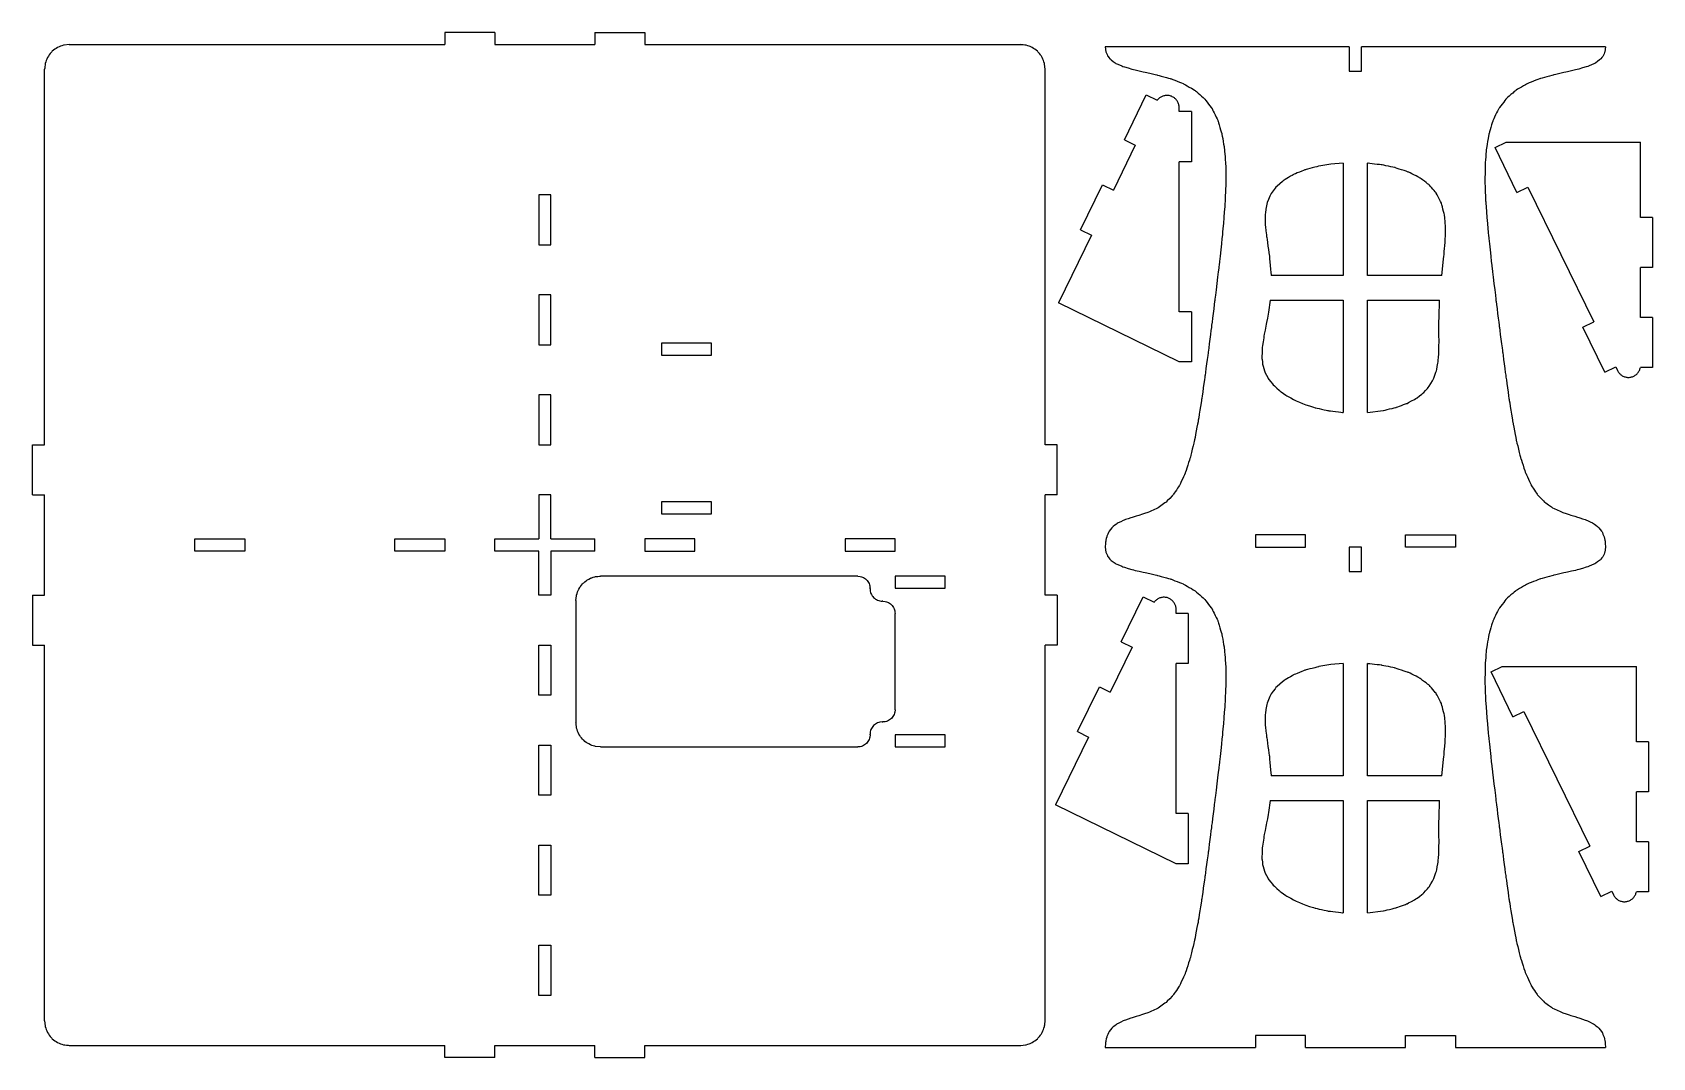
# Model space of a CAD drawing. Header units: centimetres. Extents: x -35.5 to 30.9, y -21 to 21.
import ezdxf

# ---------------------------------------------------------------- set-up
doc = ezdxf.new("R2010")
doc.units = ezdxf.units.CM
doc.header["$MEASUREMENT"] = 0
doc.layers.add('Capa 1', color=7, linetype='Continuous')

msp = doc.modelspace()

# ---------------------------------------------------------------- linework, layer by layer
at = {"layer": 'Capa 1', "color": 1, "lineweight": 25}
for points in [[(-18.58582, 21.00702), (-18.58582, 21.00702), (-18.58582, 20.50703), (-18.58582, 20.50703)], [(-16.53583, 21.00702), (-16.53583, 21.00702), (-18.58582, 21.00702), (-18.58582, 21.00702)], [(-16.53583, 21.00702), (-16.53583, 21.00702), (-16.53583, 20.50703), (-16.53583, 20.50703)], [(-12.43581, 21.00702), (-12.43581, 21.00702), (-12.43581, 20.50703), (-12.43581, 20.50703)], [(-12.43581, 21.00702), (-12.43581, 21.00702), (-10.38582, 21.00702), (-10.38582, 21.00702)], [(-10.38582, 21.00702), (-10.38582, 21.00702), (-10.38582, 20.50703), (-10.38582, 20.50703)], [(-33.9858, 20.50703), (-33.9858, 20.50703), (-18.58582, 20.50703), (-18.58582, 20.50703)], [(-16.53583, 20.50703), (-16.53583, 20.50703), (-12.43581, 20.50703), (-12.43581, 20.50703)], [(-10.38582, 20.50703), (-10.38582, 20.50703), (5.01417, 20.50703), (5.01417, 20.50703)], [(18.47955, 20.41863), (18.47955, 20.41863), (8.47957, 20.41863), (8.47957, 20.41863)], [(18.47955, 20.41863), (18.47955, 20.41863), (18.47955, 19.41864), (18.47955, 19.41864)], [(18.97955, 19.41864), (18.97955, 19.41864), (18.97955, 20.41863), (18.97955, 20.41863)], [(28.97956, 20.41863), (28.97956, 20.41863), (18.97955, 20.41863), (18.97955, 20.41863)], [(-34.98582, 4.10702), (-34.98582, 4.10702), (-34.98582, 19.50704), (-34.98582, 19.50704)], [(6.01419, 4.10702), (6.01419, 4.10702), (6.01419, 19.50704), (6.01419, 19.50704)], [(18.47955, 19.41864), (18.47955, 19.41864), (18.97955, 19.41864), (18.97955, 19.41864)], [(9.26149, 16.60454), (9.26149, 16.60454), (10.16026, 18.44703), (10.16026, 18.44703)], [(10.16026, 18.44703), (10.16026, 18.44703), (10.60963, 18.22781), (10.60963, 18.22781)], [(11.5084, 17.7613), (11.5084, 17.7613), (11.5084, 17.92615), (11.5084, 17.92615)], [(12.00839, 17.7613), (12.00839, 17.7613), (11.5084, 17.7613), (11.5084, 17.7613)], [(12.00839, 17.7613), (12.00839, 17.7613), (12.00839, 15.71127), (12.00839, 15.71127)], [(9.26149, 16.60454), (9.26149, 16.60454), (9.71089, 16.38532), (9.71089, 16.38532)], [(9.71089, 16.38532), (9.71089, 16.38532), (8.81212, 14.54284), (8.81212, 14.54284)], [(24.45348, 16.29614), (24.45348, 16.29614), (24.90288, 16.51536), (24.90288, 16.51536)], [(25.35225, 14.45365), (25.35225, 14.45365), (24.45348, 16.29614), (24.45348, 16.29614)], [(24.90288, 16.51536), (24.90288, 16.51536), (30.40904, 16.51536), (30.40904, 16.51536)], [(30.40904, 13.4277), (30.40904, 13.4277), (30.40904, 16.51536), (30.40904, 16.51536)], [(12.00839, 15.71127), (12.00839, 15.71127), (11.5084, 15.71127), (11.5084, 15.71127)], [(11.5084, 9.5613), (11.5084, 9.5613), (11.5084, 15.71127), (11.5084, 15.71127)], [(18.22954, 15.65581), (18.22954, 15.65581), (18.22954, 11.04363), (18.22954, 11.04363)], [(19.22956, 11.04363), (19.22956, 11.04363), (19.22956, 15.64815), (19.22956, 15.64815)], [(7.46394, 12.9196), (7.46394, 12.9196), (8.36271, 14.76205), (8.36271, 14.76205)], [(8.36271, 14.76205), (8.36271, 14.76205), (8.81212, 14.54284), (8.81212, 14.54284)], [(25.35225, 14.45365), (25.35225, 14.45365), (25.80165, 14.67287), (25.80165, 14.67287)], [(25.80165, 14.67287), (25.80165, 14.67287), (28.49794, 9.14544), (28.49794, 9.14544)], [(-14.73581, 14.35702), (-14.73581, 14.35702), (-14.73581, 12.30703), (-14.73581, 12.30703)], [(-14.23582, 14.35702), (-14.23582, 14.35702), (-14.73581, 14.35702), (-14.73581, 14.35702)], [(-14.23582, 12.30703), (-14.23582, 12.30703), (-14.23582, 14.35702), (-14.23582, 14.35702)], [(30.90903, 13.4277), (30.90903, 13.4277), (30.40904, 13.4277), (30.40904, 13.4277)], [(30.90903, 13.4277), (30.90903, 13.4277), (30.90903, 11.37771), (30.90903, 11.37771)], [(7.91334, 12.70038), (7.91334, 12.70038), (6.55963, 9.92533), (6.55963, 9.92533)], [(7.46394, 12.9196), (7.46394, 12.9196), (7.91334, 12.70038), (7.91334, 12.70038)], [(-14.73581, 12.30703), (-14.73581, 12.30703), (-14.23582, 12.30703), (-14.23582, 12.30703)], [(30.90903, 11.37771), (30.90903, 11.37771), (30.40904, 11.37771), (30.40904, 11.37771)], [(30.40904, 9.32772), (30.40904, 9.32772), (30.40904, 11.37771), (30.40904, 11.37771)], [(18.22954, 11.04363), (18.22954, 11.04363), (15.27721, 11.04363), (15.27721, 11.04363)], [(22.26564, 11.04363), (22.26564, 11.04363), (19.22956, 11.04363), (19.22956, 11.04363)], [(-14.73581, 10.25704), (-14.73581, 10.25704), (-14.73581, 8.20704), (-14.73581, 8.20704)], [(-14.23582, 10.25704), (-14.23582, 10.25704), (-14.73581, 10.25704), (-14.73581, 10.25704)], [(-14.23582, 8.20704), (-14.23582, 8.20704), (-14.23582, 10.25704), (-14.23582, 10.25704)], [(15.2407, 10.04364), (15.2407, 10.04364), (18.22954, 10.04364), (18.22954, 10.04364)], [(18.22954, 10.04364), (18.22954, 10.04364), (18.22954, 5.43665), (18.22954, 5.43665)], [(19.22956, 5.43661), (19.22956, 5.43661), (19.22956, 10.04364), (19.22956, 10.04364)], [(19.22956, 10.04364), (19.22956, 10.04364), (22.17952, 10.04364), (22.17952, 10.04364)], [(11.5084, 7.51127), (11.5084, 7.51127), (6.55963, 9.92533), (6.55963, 9.92533)], [(12.00839, 9.5613), (12.00839, 9.5613), (11.5084, 9.5613), (11.5084, 9.5613)], [(12.00839, 9.5613), (12.00839, 9.5613), (12.00839, 7.51127), (12.00839, 7.51127)], [(30.90903, 9.32772), (30.90903, 9.32772), (30.40904, 9.32772), (30.40904, 9.32772)], [(30.90903, 9.32772), (30.90903, 9.32772), (30.90903, 7.27773), (30.90903, 7.27773)], [(28.04857, 8.92622), (28.04857, 8.92622), (28.49794, 9.14544), (28.49794, 9.14544)], [(28.94734, 7.08377), (28.94734, 7.08377), (28.04857, 8.92622), (28.04857, 8.92622)], [(-14.73581, 8.20704), (-14.73581, 8.20704), (-14.23582, 8.20704), (-14.23582, 8.20704)], [(-9.70249, 8.28204), (-9.70249, 8.28204), (-9.70249, 7.78205), (-9.70249, 7.78205)], [(-7.65249, 8.28204), (-7.65249, 8.28204), (-9.70249, 8.28204), (-9.70249, 8.28204)], [(-7.65249, 7.78205), (-7.65249, 7.78205), (-7.65249, 8.28204), (-7.65249, 8.28204)], [(-9.70249, 7.78205), (-9.70249, 7.78205), (-7.65249, 7.78205), (-7.65249, 7.78205)], [(12.00839, 7.51127), (12.00839, 7.51127), (11.5084, 7.51127), (11.5084, 7.51127)], [(28.94734, 7.08377), (28.94734, 7.08377), (29.39671, 7.30295), (29.39671, 7.30295)], [(29.39671, 7.30295), (29.39671, 7.30295), (29.46899, 7.15478), (29.46899, 7.15478)], [(30.90903, 7.27773), (30.90903, 7.27773), (30.40904, 7.27773), (30.40904, 7.27773)], [(-14.73581, 6.15702), (-14.73581, 6.15702), (-14.73581, 4.10702), (-14.73581, 4.10702)], [(-14.23582, 6.15702), (-14.23582, 6.15702), (-14.73581, 6.15702), (-14.73581, 6.15702)], [(-14.23582, 4.10702), (-14.23582, 4.10702), (-14.23582, 6.15702), (-14.23582, 6.15702)], [(-35.48581, 2.05703), (-35.48581, 2.05703), (-35.48581, 4.10702), (-35.48581, 4.10702)], [(-35.48581, 4.10702), (-35.48581, 4.10702), (-34.98582, 4.10702), (-34.98582, 4.10702)], [(-14.73581, 4.10702), (-14.73581, 4.10702), (-14.23582, 4.10702), (-14.23582, 4.10702)], [(6.51418, 4.10702), (6.51418, 4.10702), (6.01419, 4.10702), (6.01419, 4.10702)], [(6.51418, 2.05703), (6.51418, 2.05703), (6.51418, 4.10702), (6.51418, 4.10702)], [(-35.48581, 2.05703), (-35.48581, 2.05703), (-34.98582, 2.05703), (-34.98582, 2.05703)], [(-34.98582, -2.04295), (-34.98582, -2.04295), (-34.98582, 2.05703), (-34.98582, 2.05703)], [(-14.73581, 2.05703), (-14.73581, 2.05703), (-14.73581, 0.25702), (-14.73581, 0.25702)], [(-14.23582, 2.05703), (-14.23582, 2.05703), (-14.73581, 2.05703), (-14.73581, 2.05703)], [(-14.23582, 0.25702), (-14.23582, 0.25702), (-14.23582, 2.05703), (-14.23582, 2.05703)], [(6.51418, 2.05703), (6.51418, 2.05703), (6.01419, 2.05703), (6.01419, 2.05703)], [(6.01419, -2.04295), (6.01419, -2.04295), (6.01419, 2.05703), (6.01419, 2.05703)], [(-7.65249, 1.78204), (-7.65249, 1.78204), (-9.70249, 1.78204), (-9.70249, 1.78204)], [(-9.70249, 1.78204), (-9.70249, 1.78204), (-9.70249, 1.28202), (-9.70249, 1.28202)], [(-7.65249, 1.28202), (-7.65249, 1.28202), (-7.65249, 1.78204), (-7.65249, 1.78204)], [(-9.70249, 1.28202), (-9.70249, 1.28202), (-7.65249, 1.28202), (-7.65249, 1.28202)], [(-28.83581, 0.25702), (-28.83581, 0.25702), (-26.78582, 0.25702), (-26.78582, 0.25702)], [(-28.83581, -0.24297), (-28.83581, -0.24297), (-28.83581, 0.25702), (-28.83581, 0.25702)], [(-26.78582, 0.25702), (-26.78582, 0.25702), (-26.78582, -0.24297), (-26.78582, -0.24297)], [(-20.63581, 0.25702), (-20.63581, 0.25702), (-18.58582, 0.25702), (-18.58582, 0.25702)], [(-20.63581, -0.24297), (-20.63581, -0.24297), (-20.63581, 0.25702), (-20.63581, 0.25702)], [(-18.58582, 0.25702), (-18.58582, 0.25702), (-18.58582, -0.24297), (-18.58582, -0.24297)], [(-16.53583, 0.25702), (-16.53583, 0.25702), (-14.73581, 0.25702), (-14.73581, 0.25702)], [(-16.53583, -0.24297), (-16.53583, -0.24297), (-16.53583, 0.25702), (-16.53583, 0.25702)], [(-14.23582, 0.25702), (-14.23582, 0.25702), (-12.43581, 0.25702), (-12.43581, 0.25702)], [(-12.43581, -0.24297), (-12.43581, -0.24297), (-12.43581, 0.25702), (-12.43581, 0.25702)], [(-8.33583, 0.25702), (-8.33583, 0.25702), (-10.38582, 0.25702), (-10.38582, 0.25702)], [(-10.38582, 0.25702), (-10.38582, 0.25702), (-10.38582, -0.24297), (-10.38582, -0.24297)], [(-8.33583, -0.24297), (-8.33583, -0.24297), (-8.33583, 0.25702), (-8.33583, 0.25702)], [(-0.13582, 0.25702), (-0.13582, 0.25702), (-2.18582, 0.25702), (-2.18582, 0.25702)], [(-2.18582, 0.25702), (-2.18582, 0.25702), (-2.18582, -0.24297), (-2.18582, -0.24297)], [(-0.13582, -0.24297), (-0.13582, -0.24297), (-0.13582, 0.25702), (-0.13582, 0.25702)], [(16.67958, 0.41863), (16.67958, 0.41863), (14.62955, 0.41863), (14.62955, 0.41863)], [(14.62955, 0.41863), (14.62955, 0.41863), (14.62955, -0.08136), (14.62955, -0.08136)], [(16.67958, -0.08136), (16.67958, -0.08136), (16.67958, 0.41863), (16.67958, 0.41863)], [(20.77956, -0.08136), (20.77956, -0.08136), (20.77956, 0.41863), (20.77956, 0.41863)], [(20.77956, 0.41863), (20.77956, 0.41863), (22.82955, 0.41863), (22.82955, 0.41863)], [(22.82955, 0.41863), (22.82955, 0.41863), (22.82955, -0.08136), (22.82955, -0.08136)], [(-26.78582, -0.24297), (-26.78582, -0.24297), (-28.83581, -0.24297), (-28.83581, -0.24297)], [(-18.58582, -0.24297), (-18.58582, -0.24297), (-20.63581, -0.24297), (-20.63581, -0.24297)], [(-14.73581, -0.24297), (-14.73581, -0.24297), (-16.53583, -0.24297), (-16.53583, -0.24297)], [(-14.73581, -2.04295), (-14.73581, -2.04295), (-14.73581, -0.24297), (-14.73581, -0.24297)], [(-14.23582, -0.24297), (-14.23582, -0.24297), (-14.23582, -2.04295), (-14.23582, -2.04295)], [(-12.43581, -0.24297), (-12.43581, -0.24297), (-14.23582, -0.24297), (-14.23582, -0.24297)], [(-10.38582, -0.24297), (-10.38582, -0.24297), (-8.33583, -0.24297), (-8.33583, -0.24297)], [(-2.18582, -0.24297), (-2.18582, -0.24297), (-0.13582, -0.24297), (-0.13582, -0.24297)], [(14.62955, -0.08136), (14.62955, -0.08136), (16.67958, -0.08136), (16.67958, -0.08136)], [(18.97955, -0.08136), (18.97955, -0.08136), (18.47955, -0.08136), (18.47955, -0.08136)], [(18.47955, -0.08136), (18.47955, -0.08136), (18.47955, -1.08135), (18.47955, -1.08135)], [(18.97955, -1.08135), (18.97955, -1.08135), (18.97955, -0.08136), (18.97955, -0.08136)], [(22.82955, -0.08136), (22.82955, -0.08136), (20.77956, -0.08136), (20.77956, -0.08136)], [(-1.66081, -1.26797), (-1.66081, -1.26797), (-12.21081, -1.26797), (-12.21081, -1.26797)], [(1.91417, -1.26797), (1.91417, -1.26797), (-0.13582, -1.26797), (-0.13582, -1.26797)], [(-0.13582, -1.26797), (-0.13582, -1.26797), (-0.13582, -1.76796), (-0.13582, -1.76796)], [(1.91417, -1.76796), (1.91417, -1.76796), (1.91417, -1.26797), (1.91417, -1.26797)], [(18.47955, -1.08135), (18.47955, -1.08135), (18.97955, -1.08135), (18.97955, -1.08135)], [(-1.16082, -1.79297), (-1.16082, -1.79297), (-1.16082, -1.76796), (-1.16082, -1.76796)], [(-0.13582, -1.76796), (-0.13582, -1.76796), (1.91417, -1.76796), (1.91417, -1.76796)], [(-35.48581, -2.04295), (-35.48581, -2.04295), (-35.48581, -4.09298), (-35.48581, -4.09298)], [(-35.48581, -2.04295), (-35.48581, -2.04295), (-34.98582, -2.04295), (-34.98582, -2.04295)], [(-14.23582, -2.04295), (-14.23582, -2.04295), (-14.73581, -2.04295), (-14.73581, -2.04295)], [(-13.21083, -2.26795), (-13.21083, -2.26795), (-13.21083, -7.26798), (-13.21083, -7.26798)], [(-0.63582, -2.29296), (-0.63582, -2.29296), (-0.66083, -2.29296), (-0.66083, -2.29296)], [(6.51418, -2.04295), (6.51418, -2.04295), (6.01419, -2.04295), (6.01419, -2.04295)], [(6.51418, -2.04295), (6.51418, -2.04295), (6.51418, -4.09298), (6.51418, -4.09298)], [(9.13573, -3.95537), (9.13573, -3.95537), (10.03451, -2.11288), (10.03451, -2.11288)], [(10.03451, -2.11288), (10.03451, -2.11288), (10.48387, -2.3321), (10.48387, -2.3321)], [(11.38265, -2.79861), (11.38265, -2.79861), (11.38265, -2.63372), (11.38265, -2.63372)], [(-0.13582, -6.74297), (-0.13582, -6.74297), (-0.13582, -2.79296), (-0.13582, -2.79296)], [(11.88264, -2.79861), (11.88264, -2.79861), (11.38265, -2.79861), (11.38265, -2.79861)], [(11.88264, -2.79861), (11.88264, -2.79861), (11.88264, -4.8486), (11.88264, -4.8486)], [(9.13573, -3.95537), (9.13573, -3.95537), (9.5851, -4.17459), (9.5851, -4.17459)], [(-35.48581, -4.09298), (-35.48581, -4.09298), (-34.98582, -4.09298), (-34.98582, -4.09298)], [(-34.98582, -19.49296), (-34.98582, -19.49296), (-34.98582, -4.09298), (-34.98582, -4.09298)], [(-14.73581, -4.09298), (-14.73581, -4.09298), (-14.23582, -4.09298), (-14.23582, -4.09298)], [(-14.73581, -6.14297), (-14.73581, -6.14297), (-14.73581, -4.09298), (-14.73581, -4.09298)], [(-14.23582, -4.09298), (-14.23582, -4.09298), (-14.23582, -6.14297), (-14.23582, -6.14297)], [(6.51418, -4.09298), (6.51418, -4.09298), (6.01419, -4.09298), (6.01419, -4.09298)], [(6.01419, -19.49296), (6.01419, -19.49296), (6.01419, -4.09298), (6.01419, -4.09298)], [(9.5851, -4.17459), (9.5851, -4.17459), (8.68637, -6.01707), (8.68637, -6.01707)], [(11.88264, -4.8486), (11.88264, -4.8486), (11.38265, -4.8486), (11.38265, -4.8486)], [(11.38265, -10.99861), (11.38265, -10.99861), (11.38265, -4.8486), (11.38265, -4.8486)], [(18.22954, -4.84418), (18.22954, -4.84418), (18.22954, -9.45636), (18.22954, -9.45636)], [(19.22956, -9.45636), (19.22956, -9.45636), (19.22956, -4.85187), (19.22956, -4.85187)], [(24.28915, -5.18485), (24.28915, -5.18485), (24.73856, -4.96563), (24.73856, -4.96563)], [(25.18792, -7.02733), (25.18792, -7.02733), (24.28915, -5.18485), (24.28915, -5.18485)], [(24.73856, -4.96563), (24.73856, -4.96563), (30.24471, -4.96563), (30.24471, -4.96563)], [(30.24471, -8.05328), (30.24471, -8.05328), (30.24471, -4.96563), (30.24471, -4.96563)], [(7.33819, -7.64031), (7.33819, -7.64031), (8.23696, -5.79786), (8.23696, -5.79786)], [(8.23696, -5.79786), (8.23696, -5.79786), (8.68637, -6.01707), (8.68637, -6.01707)], [(-14.23582, -6.14297), (-14.23582, -6.14297), (-14.73581, -6.14297), (-14.73581, -6.14297)], [(-0.66083, -7.24297), (-0.66083, -7.24297), (-0.63582, -7.24297), (-0.63582, -7.24297)], [(25.18792, -7.02733), (25.18792, -7.02733), (25.63733, -6.80812), (25.63733, -6.80812)], [(25.63733, -6.80812), (25.63733, -6.80812), (28.33361, -12.33555), (28.33361, -12.33555)], [(-1.16082, -7.76797), (-1.16082, -7.76797), (-1.16082, -7.74296), (-1.16082, -7.74296)], [(1.91417, -7.76797), (1.91417, -7.76797), (-0.13582, -7.76797), (-0.13582, -7.76797)], [(-0.13582, -7.76797), (-0.13582, -7.76797), (-0.13582, -8.26796), (-0.13582, -8.26796)], [(1.91417, -8.26796), (1.91417, -8.26796), (1.91417, -7.76797), (1.91417, -7.76797)], [(7.78759, -7.85953), (7.78759, -7.85953), (6.43388, -10.63458), (6.43388, -10.63458)], [(7.33819, -7.64031), (7.33819, -7.64031), (7.78759, -7.85953), (7.78759, -7.85953)], [(-14.73581, -8.19296), (-14.73581, -8.19296), (-14.23582, -8.19296), (-14.23582, -8.19296)], [(-14.73581, -10.24295), (-14.73581, -10.24295), (-14.73581, -8.19296), (-14.73581, -8.19296)], [(-14.23582, -8.19296), (-14.23582, -8.19296), (-14.23582, -10.24295), (-14.23582, -10.24295)], [(-12.21081, -8.26796), (-12.21081, -8.26796), (-1.66081, -8.26796), (-1.66081, -8.26796)], [(-0.13582, -8.26796), (-0.13582, -8.26796), (1.91417, -8.26796), (1.91417, -8.26796)], [(30.7447, -8.05328), (30.7447, -8.05328), (30.24471, -8.05328), (30.24471, -8.05328)], [(30.7447, -8.05328), (30.7447, -8.05328), (30.7447, -10.10327), (30.7447, -10.10327)], [(18.22954, -9.45636), (18.22954, -9.45636), (15.27721, -9.45636), (15.27721, -9.45636)], [(22.26564, -9.45636), (22.26564, -9.45636), (19.22956, -9.45636), (19.22956, -9.45636)], [(-14.23582, -10.24295), (-14.23582, -10.24295), (-14.73581, -10.24295), (-14.73581, -10.24295)], [(15.2407, -10.45634), (15.2407, -10.45634), (18.22954, -10.45634), (18.22954, -10.45634)], [(18.22954, -10.45634), (18.22954, -10.45634), (18.22954, -15.06337), (18.22954, -15.06337)], [(19.22956, -15.06341), (19.22956, -15.06341), (19.22956, -10.45634), (19.22956, -10.45634)], [(19.22956, -10.45634), (19.22956, -10.45634), (22.17952, -10.45634), (22.17952, -10.45634)], [(30.7447, -10.10327), (30.7447, -10.10327), (30.24471, -10.10327), (30.24471, -10.10327)], [(30.24471, -12.15327), (30.24471, -12.15327), (30.24471, -10.10327), (30.24471, -10.10327)], [(11.38265, -13.0486), (11.38265, -13.0486), (6.43388, -10.63458), (6.43388, -10.63458)], [(11.88264, -10.99861), (11.88264, -10.99861), (11.38265, -10.99861), (11.38265, -10.99861)], [(11.88264, -10.99861), (11.88264, -10.99861), (11.88264, -13.0486), (11.88264, -13.0486)], [(-14.73581, -12.29298), (-14.73581, -12.29298), (-14.23582, -12.29298), (-14.23582, -12.29298)], [(-14.73581, -14.34297), (-14.73581, -14.34297), (-14.73581, -12.29298), (-14.73581, -12.29298)], [(-14.23582, -12.29298), (-14.23582, -12.29298), (-14.23582, -14.34297), (-14.23582, -14.34297)], [(27.88424, -12.55476), (27.88424, -12.55476), (28.33361, -12.33555), (28.33361, -12.33555)], [(28.78301, -14.39721), (28.78301, -14.39721), (27.88424, -12.55476), (27.88424, -12.55476)], [(30.7447, -12.15327), (30.7447, -12.15327), (30.24471, -12.15327), (30.24471, -12.15327)], [(30.7447, -12.15327), (30.7447, -12.15327), (30.7447, -14.20326), (30.7447, -14.20326)], [(11.88264, -13.0486), (11.88264, -13.0486), (11.38265, -13.0486), (11.38265, -13.0486)], [(-14.23582, -14.34297), (-14.23582, -14.34297), (-14.73581, -14.34297), (-14.73581, -14.34297)], [(28.78301, -14.39721), (28.78301, -14.39721), (29.23238, -14.17803), (29.23238, -14.17803)], [(29.23238, -14.17803), (29.23238, -14.17803), (29.30466, -14.3262), (29.30466, -14.3262)], [(30.7447, -14.20326), (30.7447, -14.20326), (30.24471, -14.20326), (30.24471, -14.20326)], [(-14.73581, -16.39296), (-14.73581, -16.39296), (-14.23582, -16.39296), (-14.23582, -16.39296)], [(-14.73581, -18.44295), (-14.73581, -18.44295), (-14.73581, -16.39296), (-14.73581, -16.39296)], [(-14.23582, -16.39296), (-14.23582, -16.39296), (-14.23582, -18.44295), (-14.23582, -18.44295)], [(-14.23582, -18.44295), (-14.23582, -18.44295), (-14.73581, -18.44295), (-14.73581, -18.44295)], [(-33.9858, -20.49298), (-33.9858, -20.49298), (-18.58582, -20.49298), (-18.58582, -20.49298)], [(-18.58582, -20.99297), (-18.58582, -20.99297), (-18.58582, -20.49298), (-18.58582, -20.49298)], [(-16.53583, -20.99297), (-16.53583, -20.99297), (-16.53583, -20.49298), (-16.53583, -20.49298)], [(-16.53583, -20.49298), (-16.53583, -20.49298), (-12.43581, -20.49298), (-12.43581, -20.49298)], [(-12.43581, -20.99297), (-12.43581, -20.99297), (-12.43581, -20.49298), (-12.43581, -20.49298)], [(-10.38582, -20.49298), (-10.38582, -20.49298), (5.01417, -20.49298), (5.01417, -20.49298)], [(-10.38582, -20.99297), (-10.38582, -20.99297), (-10.38582, -20.49298), (-10.38582, -20.49298)], [(8.47957, -20.58135), (8.47957, -20.58135), (14.62955, -20.58135), (14.62955, -20.58135)], [(16.67958, -20.08136), (16.67958, -20.08136), (14.62955, -20.08136), (14.62955, -20.08136)], [(14.62955, -20.08136), (14.62955, -20.08136), (14.62955, -20.58135), (14.62955, -20.58135)], [(16.67958, -20.58135), (16.67958, -20.58135), (16.67958, -20.08136), (16.67958, -20.08136)], [(16.67958, -20.58135), (16.67958, -20.58135), (20.77956, -20.58135), (20.77956, -20.58135)], [(20.77956, -20.08136), (20.77956, -20.08136), (22.82955, -20.08136), (22.82955, -20.08136)], [(20.77956, -20.58135), (20.77956, -20.58135), (20.77956, -20.08136), (20.77956, -20.08136)], [(22.82955, -20.08136), (22.82955, -20.08136), (22.82955, -20.58135), (22.82955, -20.58135)], [(22.82955, -20.58135), (22.82955, -20.58135), (28.97956, -20.58135), (28.97956, -20.58135)], [(-16.53583, -20.99297), (-16.53583, -20.99297), (-18.58582, -20.99297), (-18.58582, -20.99297)], [(-12.43581, -20.99297), (-12.43581, -20.99297), (-10.38582, -20.99297), (-10.38582, -20.99297)]]:
    msp.add_open_spline(points, degree=3, dxfattribs=at)
for points, knots in [([(-33.9858, 20.50703), (-33.9858, 20.50703), (-34.18089, 20.48784), (-34.18089, 20.48784), (-34.18089, 20.48784), (-34.18089, 20.48784), (-34.3685, 20.4309), (-34.3685, 20.4309), (-34.3685, 20.4309), (-34.3685, 20.4309), (-34.54139, 20.33851), (-34.54139, 20.33851), (-34.54139, 20.33851), (-34.54139, 20.33851), (-34.69291, 20.21415), (-34.69291, 20.21415), (-34.69291, 20.21415), (-34.69291, 20.21415), (-34.8173, 20.0626), (-34.8173, 20.0626), (-34.8173, 20.0626), (-34.8173, 20.0626), (-34.90969, 19.8897), (-34.90969, 19.8897), (-34.90969, 19.8897), (-34.90969, 19.8897), (-34.9666, 19.70213), (-34.9666, 19.70213), (-34.9666, 19.70213), (-34.9666, 19.70213), (-34.98582, 19.50704), (-34.98582, 19.50704)], [0, 0, 0, 0, 0.11111111, 0.11111111, 0.11111111, 0.11111112, 0.22222222, 0.22222222, 0.22222222, 0.22222223, 0.33333333, 0.33333333, 0.33333333, 0.33333334, 0.44444444, 0.44444444, 0.44444444, 0.44444445, 0.55555556, 0.55555556, 0.55555556, 0.55555557, 0.66666667, 0.66666667, 0.66666667, 0.66666668, 0.77777778, 0.77777778, 0.77777778, 0.77777779, 1, 1, 1, 1]), ([(6.01419, 19.50704), (6.01419, 19.50704), (5.99496, 19.70213), (5.99496, 19.70213), (5.99496, 19.70213), (5.99496, 19.70213), (5.93806, 19.8897), (5.93806, 19.8897), (5.93806, 19.8897), (5.93806, 19.8897), (5.84566, 20.0626), (5.84566, 20.0626), (5.84566, 20.0626), (5.84566, 20.0626), (5.72128, 20.21415), (5.72128, 20.21415), (5.72128, 20.21415), (5.72128, 20.21415), (5.56976, 20.33851), (5.56976, 20.33851), (5.56976, 20.33851), (5.56976, 20.33851), (5.39686, 20.4309), (5.39686, 20.4309), (5.39686, 20.4309), (5.39686, 20.4309), (5.20929, 20.48784), (5.20929, 20.48784), (5.20929, 20.48784), (5.20929, 20.48784), (5.01417, 20.50703), (5.01417, 20.50703)], [0, 0, 0, 0, 0.11111111, 0.11111111, 0.11111111, 0.11111112, 0.22222222, 0.22222222, 0.22222222, 0.22222223, 0.33333333, 0.33333333, 0.33333333, 0.33333334, 0.44444444, 0.44444444, 0.44444444, 0.44444445, 0.55555556, 0.55555556, 0.55555556, 0.55555557, 0.66666667, 0.66666667, 0.66666667, 0.66666668, 0.77777778, 0.77777778, 0.77777778, 0.77777779, 1, 1, 1, 1]), ([(8.47957, 20.41863), (8.47957, 20.41863), (8.50504, 20.21394), (8.50504, 20.21394), (8.50504, 20.21394), (8.50504, 20.21394), (8.57676, 20.0444), (8.57676, 20.0444), (8.57676, 20.0444), (8.57676, 20.0444), (8.688, 19.90449), (8.688, 19.90449), (8.688, 19.90449), (8.688, 19.90449), (8.9154, 19.73907), (8.9154, 19.73907), (8.9154, 19.73907), (8.9154, 19.73907), (9.19896, 19.61352), (9.19896, 19.61352), (9.19896, 19.61352), (9.19896, 19.61352), (9.63623, 19.48521), (9.63623, 19.48521), (9.63623, 19.48521), (9.63623, 19.48521), (10.11121, 19.3773), (10.11121, 19.3773), (10.11121, 19.3773), (10.11121, 19.3773), (10.59716, 19.26801), (10.59716, 19.26801), (10.59716, 19.26801), (10.59716, 19.26801), (11.1652, 19.11102), (11.1652, 19.11102), (11.1652, 19.11102), (11.1652, 19.11102), (11.69137, 18.90482), (11.69137, 18.90482), (11.69137, 18.90482), (11.69137, 18.90482), (12.15718, 18.63361), (12.15718, 18.63361), (12.15718, 18.63361), (12.15718, 18.63361), (12.55137, 18.28739), (12.55137, 18.28739), (12.55137, 18.28739), (12.55137, 18.28739), (12.86894, 17.86078), (12.86894, 17.86078), (12.86894, 17.86078), (12.86894, 17.86078), (13.09595, 17.38883), (13.09595, 17.38883), (13.09595, 17.38883), (13.09595, 17.38883), (13.25887, 16.84696), (13.25887, 16.84696), (13.25887, 16.84696), (13.25887, 16.84696), (13.36272, 16.23853), (13.36272, 16.23853), (13.36272, 16.23853), (13.36272, 16.23853), (13.41412, 15.56839), (13.41412, 15.56839), (13.41412, 15.56839), (13.41412, 15.56839), (13.42051, 14.8428), (13.42051, 14.8428), (13.42051, 14.8428), (13.42051, 14.8428), (13.38985, 14.06887), (13.38985, 14.06887), (13.38985, 14.06887), (13.38985, 14.06887), (13.28561, 12.77446), (13.28561, 12.77446), (13.28561, 12.77446), (13.28561, 12.77446), (13.1373, 11.41411), (13.1373, 11.41411), (13.1373, 11.41411), (13.1373, 11.41411), (12.96754, 10.02353), (12.96754, 10.02353), (12.96754, 10.02353), (12.96754, 10.02353), (12.8332, 8.96393), (12.8332, 8.96393), (12.8332, 8.96393), (12.8332, 8.96393), (12.69887, 7.92437), (12.69887, 7.92437), (12.69887, 7.92437), (12.69887, 7.92437), (12.56506, 6.92075), (12.56506, 6.92075), (12.56506, 6.92075), (12.56506, 6.92075), (12.42942, 5.96846), (12.42942, 5.96846), (12.42942, 5.96846), (12.42942, 5.96846), (12.2871, 5.08186), (12.2871, 5.08186), (12.2871, 5.08186), (12.2871, 5.08186), (12.13425, 4.28751), (12.13425, 4.28751), (12.13425, 4.28751), (12.13425, 4.28751), (11.96071, 3.57938), (11.96071, 3.57938), (11.96071, 3.57938), (11.96071, 3.57938), (11.75829, 2.96544), (11.75829, 2.96544), (11.75829, 2.96544), (11.75829, 2.96544), (11.51943, 2.45042), (11.51943, 2.45042), (11.51943, 2.45042), (11.51943, 2.45042), (11.2656, 2.06882), (11.2656, 2.06882), (11.2656, 2.06882), (11.2656, 2.06882), (10.97438, 1.76645), (10.97438, 1.76645), (10.97438, 1.76645), (10.97438, 1.76645), (10.6463, 1.53595), (10.6463, 1.53595), (10.6463, 1.53595), (10.6463, 1.53595), (10.2858, 1.36464), (10.2858, 1.36464), (10.2858, 1.36464), (10.2858, 1.36464), (9.9024, 1.23355), (9.9024, 1.23355), (9.9024, 1.23355), (9.9024, 1.23355), (9.5765, 1.13629), (9.5765, 1.13629), (9.5765, 1.13629), (9.5765, 1.13629), (9.25837, 1.02901), (9.25837, 1.02901), (9.25837, 1.02901), (9.25837, 1.02901), (8.96507, 0.88694), (8.96507, 0.88694), (8.96507, 0.88694), (8.96507, 0.88694), (8.77436, 0.73969), (8.77436, 0.73969), (8.77436, 0.73969), (8.77436, 0.73969), (8.6209, 0.54104), (8.6209, 0.54104), (8.6209, 0.54104), (8.6209, 0.54104), (8.54561, 0.37168), (8.54561, 0.37168), (8.54561, 0.37168), (8.54561, 0.37168), (8.4969, 0.16625), (8.4969, 0.16625), (8.4969, 0.16625), (8.4969, 0.16625), (8.47957, -0.08136), (8.47957, -0.08136)], [0, 0, 0, 0, 0.02222222, 0.02222222, 0.02222222, 0.02222223, 0.04444444, 0.04444444, 0.04444444, 0.04444445, 0.06666667, 0.06666667, 0.06666667, 0.06666668, 0.08888889, 0.08888889, 0.08888889, 0.0888889, 0.11111111, 0.11111111, 0.11111111, 0.11111112, 0.13333333, 0.13333333, 0.13333333, 0.13333334, 0.15555556, 0.15555556, 0.15555556, 0.15555557, 0.17777778, 0.17777778, 0.17777778, 0.17777779, 0.2, 0.2, 0.2, 0.20000001, 0.22222222, 0.22222222, 0.22222222, 0.22222223, 0.24444444, 0.24444444, 0.24444444, 0.24444445, 0.26666667, 0.26666667, 0.26666667, 0.26666668, 0.28888889, 0.28888889, 0.28888889, 0.2888889, 0.31111111, 0.31111111, 0.31111111, 0.31111112, 0.33333333, 0.33333333, 0.33333333, 0.33333334, 0.35555556, 0.35555556, 0.35555556, 0.35555557, 0.37777778, 0.37777778, 0.37777778, 0.37777779, 0.4, 0.4, 0.4, 0.40000001, 0.42222222, 0.42222222, 0.42222222, 0.42222223, 0.44444444, 0.44444444, 0.44444444, 0.44444445, 0.46666667, 0.46666667, 0.46666667, 0.46666668, 0.48888889, 0.48888889, 0.48888889, 0.4888889, 0.51111111, 0.51111111, 0.51111111, 0.51111112, 0.53333333, 0.53333333, 0.53333333, 0.53333334, 0.55555556, 0.55555556, 0.55555556, 0.55555557, 0.57777778, 0.57777778, 0.57777778, 0.57777779, 0.6, 0.6, 0.6, 0.60000001, 0.62222222, 0.62222222, 0.62222222, 0.62222223, 0.64444444, 0.64444444, 0.64444444, 0.64444445, 0.66666667, 0.66666667, 0.66666667, 0.66666668, 0.68888889, 0.68888889, 0.68888889, 0.6888889, 0.71111111, 0.71111111, 0.71111111, 0.71111112, 0.73333333, 0.73333333, 0.73333333, 0.73333334, 0.75555556, 0.75555556, 0.75555556, 0.75555557, 0.77777778, 0.77777778, 0.77777778, 0.77777779, 0.8, 0.8, 0.8, 0.80000001, 0.82222222, 0.82222222, 0.82222222, 0.82222223, 0.84444444, 0.84444444, 0.84444444, 0.84444445, 0.86666667, 0.86666667, 0.86666667, 0.86666668, 0.88888889, 0.88888889, 0.88888889, 0.8888889, 0.91111111, 0.91111111, 0.91111111, 0.91111112, 0.93333333, 0.93333333, 0.93333333, 0.93333334, 0.95555556, 0.95555556, 0.95555556, 0.95555557, 1, 1, 1, 1]), ([(28.97956, 20.41863), (28.97956, 20.41863), (28.95406, 20.21394), (28.95406, 20.21394), (28.95406, 20.21394), (28.95406, 20.21394), (28.88234, 20.0444), (28.88234, 20.0444), (28.88234, 20.0444), (28.88234, 20.0444), (28.77114, 19.90449), (28.77114, 19.90449), (28.77114, 19.90449), (28.77114, 19.90449), (28.5437, 19.73907), (28.5437, 19.73907), (28.5437, 19.73907), (28.5437, 19.73907), (28.26014, 19.61352), (28.26014, 19.61352), (28.26014, 19.61352), (28.26014, 19.61352), (27.82287, 19.48521), (27.82287, 19.48521), (27.82287, 19.48521), (27.82287, 19.48521), (27.34789, 19.3773), (27.34789, 19.3773), (27.34789, 19.3773), (27.34789, 19.3773), (26.86198, 19.26801), (26.86198, 19.26801), (26.86198, 19.26801), (26.86198, 19.26801), (26.29393, 19.11102), (26.29393, 19.11102), (26.29393, 19.11102), (26.29393, 19.11102), (25.76773, 18.90482), (25.76773, 18.90482), (25.76773, 18.90482), (25.76773, 18.90482), (25.30196, 18.63361), (25.30196, 18.63361), (25.30196, 18.63361), (25.30196, 18.63361), (24.90777, 18.28739), (24.90777, 18.28739), (24.90777, 18.28739), (24.90777, 18.28739), (24.59019, 17.86078), (24.59019, 17.86078), (24.59019, 17.86078), (24.59019, 17.86078), (24.36318, 17.38883), (24.36318, 17.38883), (24.36318, 17.38883), (24.36318, 17.38883), (24.20023, 16.84696), (24.20023, 16.84696), (24.20023, 16.84696), (24.20023, 16.84696), (24.09638, 16.23853), (24.09638, 16.23853), (24.09638, 16.23853), (24.09638, 16.23853), (24.04501, 15.56839), (24.04501, 15.56839), (24.04501, 15.56839), (24.04501, 15.56839), (24.03859, 14.8428), (24.03859, 14.8428), (24.03859, 14.8428), (24.03859, 14.8428), (24.06928, 14.06887), (24.06928, 14.06887), (24.06928, 14.06887), (24.06928, 14.06887), (24.17349, 12.77446), (24.17349, 12.77446), (24.17349, 12.77446), (24.17349, 12.77446), (24.3218, 11.41411), (24.3218, 11.41411), (24.3218, 11.41411), (24.3218, 11.41411), (24.49156, 10.02353), (24.49156, 10.02353), (24.49156, 10.02353), (24.49156, 10.02353), (24.6259, 8.96393), (24.6259, 8.96393), (24.6259, 8.96393), (24.6259, 8.96393), (24.76023, 7.92437), (24.76023, 7.92437), (24.76023, 7.92437), (24.76023, 7.92437), (24.89408, 6.92075), (24.89408, 6.92075), (24.89408, 6.92075), (24.89408, 6.92075), (25.02972, 5.96846), (25.02972, 5.96846), (25.02972, 5.96846), (25.02972, 5.96846), (25.172, 5.08186), (25.172, 5.08186), (25.172, 5.08186), (25.172, 5.08186), (25.32485, 4.28751), (25.32485, 4.28751), (25.32485, 4.28751), (25.32485, 4.28751), (25.49842, 3.57938), (25.49842, 3.57938), (25.49842, 3.57938), (25.49842, 3.57938), (25.70084, 2.96544), (25.70084, 2.96544), (25.70084, 2.96544), (25.70084, 2.96544), (25.93971, 2.45042), (25.93971, 2.45042), (25.93971, 2.45042), (25.93971, 2.45042), (26.1935, 2.06882), (26.1935, 2.06882), (26.1935, 2.06882), (26.1935, 2.06882), (26.48475, 1.76645), (26.48475, 1.76645), (26.48475, 1.76645), (26.48475, 1.76645), (26.81284, 1.53595), (26.81284, 1.53595), (26.81284, 1.53595), (26.81284, 1.53595), (27.1733, 1.36464), (27.1733, 1.36464), (27.1733, 1.36464), (27.1733, 1.36464), (27.5567, 1.23355), (27.5567, 1.23355), (27.5567, 1.23355), (27.5567, 1.23355), (27.88263, 1.13629), (27.88263, 1.13629), (27.88263, 1.13629), (27.88263, 1.13629), (28.20077, 1.02901), (28.20077, 1.02901), (28.20077, 1.02901), (28.20077, 1.02901), (28.49403, 0.88694), (28.49403, 0.88694), (28.49403, 0.88694), (28.49403, 0.88694), (28.68478, 0.73969), (28.68478, 0.73969), (28.68478, 0.73969), (28.68478, 0.73969), (28.83824, 0.54104), (28.83824, 0.54104), (28.83824, 0.54104), (28.83824, 0.54104), (28.91352, 0.37168), (28.91352, 0.37168), (28.91352, 0.37168), (28.91352, 0.37168), (28.9622, 0.16625), (28.9622, 0.16625), (28.9622, 0.16625), (28.9622, 0.16625), (28.97956, -0.08136), (28.97956, -0.08136)], [0, 0, 0, 0, 0.02222222, 0.02222222, 0.02222222, 0.02222223, 0.04444444, 0.04444444, 0.04444444, 0.04444445, 0.06666667, 0.06666667, 0.06666667, 0.06666668, 0.08888889, 0.08888889, 0.08888889, 0.0888889, 0.11111111, 0.11111111, 0.11111111, 0.11111112, 0.13333333, 0.13333333, 0.13333333, 0.13333334, 0.15555556, 0.15555556, 0.15555556, 0.15555557, 0.17777778, 0.17777778, 0.17777778, 0.17777779, 0.2, 0.2, 0.2, 0.20000001, 0.22222222, 0.22222222, 0.22222222, 0.22222223, 0.24444444, 0.24444444, 0.24444444, 0.24444445, 0.26666667, 0.26666667, 0.26666667, 0.26666668, 0.28888889, 0.28888889, 0.28888889, 0.2888889, 0.31111111, 0.31111111, 0.31111111, 0.31111112, 0.33333333, 0.33333333, 0.33333333, 0.33333334, 0.35555556, 0.35555556, 0.35555556, 0.35555557, 0.37777778, 0.37777778, 0.37777778, 0.37777779, 0.4, 0.4, 0.4, 0.40000001, 0.42222222, 0.42222222, 0.42222222, 0.42222223, 0.44444444, 0.44444444, 0.44444444, 0.44444445, 0.46666667, 0.46666667, 0.46666667, 0.46666668, 0.48888889, 0.48888889, 0.48888889, 0.4888889, 0.51111111, 0.51111111, 0.51111111, 0.51111112, 0.53333333, 0.53333333, 0.53333333, 0.53333334, 0.55555556, 0.55555556, 0.55555556, 0.55555557, 0.57777778, 0.57777778, 0.57777778, 0.57777779, 0.6, 0.6, 0.6, 0.60000001, 0.62222222, 0.62222222, 0.62222222, 0.62222223, 0.64444444, 0.64444444, 0.64444444, 0.64444445, 0.66666667, 0.66666667, 0.66666667, 0.66666668, 0.68888889, 0.68888889, 0.68888889, 0.6888889, 0.71111111, 0.71111111, 0.71111111, 0.71111112, 0.73333333, 0.73333333, 0.73333333, 0.73333334, 0.75555556, 0.75555556, 0.75555556, 0.75555557, 0.77777778, 0.77777778, 0.77777778, 0.77777779, 0.8, 0.8, 0.8, 0.80000001, 0.82222222, 0.82222222, 0.82222222, 0.82222223, 0.84444444, 0.84444444, 0.84444444, 0.84444445, 0.86666667, 0.86666667, 0.86666667, 0.86666668, 0.88888889, 0.88888889, 0.88888889, 0.8888889, 0.91111111, 0.91111111, 0.91111111, 0.91111112, 0.93333333, 0.93333333, 0.93333333, 0.93333334, 0.95555556, 0.95555556, 0.95555556, 0.95555557, 1, 1, 1, 1]), ([(11.5084, 17.92615), (11.5084, 17.92615), (11.50409, 17.99159), (11.50409, 17.99159), (11.50409, 17.99159), (11.50409, 17.99159), (11.49129, 18.05594), (11.49129, 18.05594), (11.49129, 18.05594), (11.49129, 18.05594), (11.47012, 18.11799), (11.47012, 18.11799), (11.47012, 18.11799), (11.47012, 18.11799), (11.44105, 18.1768), (11.44105, 18.1768), (11.44105, 18.1768), (11.44105, 18.1768), (11.40454, 18.23127), (11.40454, 18.23127), (11.40454, 18.23127), (11.40454, 18.23127), (11.36118, 18.28048), (11.36118, 18.28048), (11.36118, 18.28048), (11.36118, 18.28048), (11.31179, 18.32363), (11.31179, 18.32363), (11.31179, 18.32363), (11.31179, 18.32363), (11.25715, 18.35989), (11.25715, 18.35989), (11.25715, 18.35989), (11.25715, 18.35989), (11.19824, 18.38871), (11.19824, 18.38871), (11.19824, 18.38871), (11.19824, 18.38871), (11.13608, 18.4096), (11.13608, 18.4096), (11.13608, 18.4096), (11.13608, 18.4096), (11.07169, 18.42216), (11.07169, 18.42216), (11.07169, 18.42216), (11.07169, 18.42216), (11.00622, 18.42614), (11.00622, 18.42614), (11.00622, 18.42614), (11.00622, 18.42614), (10.94081, 18.42156), (10.94081, 18.42156), (10.94081, 18.42156), (10.94081, 18.42156), (10.87654, 18.40847), (10.87654, 18.40847), (10.87654, 18.40847), (10.87654, 18.40847), (10.81455, 18.38706), (10.81455, 18.38706), (10.81455, 18.38706), (10.81455, 18.38706), (10.75589, 18.35771), (10.75589, 18.35771), (10.75589, 18.35771), (10.75589, 18.35771), (10.70159, 18.32095), (10.70159, 18.32095), (10.70159, 18.32095), (10.70159, 18.32095), (10.65256, 18.27741), (10.65256, 18.27741), (10.65256, 18.27741), (10.65256, 18.27741), (10.60963, 18.22781), (10.60963, 18.22781)], [0, 0, 0, 0, 0.05, 0.05, 0.05, 0.05000001, 0.1, 0.1, 0.1, 0.10000001, 0.15, 0.15, 0.15, 0.15000001, 0.2, 0.2, 0.2, 0.20000001, 0.25, 0.25, 0.25, 0.25000001, 0.3, 0.3, 0.3, 0.30000001, 0.35, 0.35, 0.35, 0.35000001, 0.4, 0.4, 0.4, 0.40000001, 0.45, 0.45, 0.45, 0.45000001, 0.5, 0.5, 0.5, 0.50000001, 0.55, 0.55, 0.55, 0.55000001, 0.6, 0.6, 0.6, 0.60000001, 0.65, 0.65, 0.65, 0.65000001, 0.7, 0.7, 0.7, 0.70000001, 0.75, 0.75, 0.75, 0.75000001, 0.8, 0.8, 0.8, 0.80000001, 0.85, 0.85, 0.85, 0.85000001, 0.9, 0.9, 0.9, 0.90000001, 1, 1, 1, 1]), ([(18.22954, 15.65581), (18.22954, 15.65581), (17.72158, 15.6085), (17.72158, 15.6085), (17.72158, 15.6085), (17.72158, 15.6085), (17.23654, 15.52726), (17.23654, 15.52726), (17.23654, 15.52726), (17.23654, 15.52726), (16.68219, 15.38103), (16.68219, 15.38103), (16.68219, 15.38103), (16.68219, 15.38103), (16.19616, 15.18707), (16.19616, 15.18707), (16.19616, 15.18707), (16.19616, 15.18707), (15.791, 14.94877), (15.791, 14.94877), (15.791, 14.94877), (15.791, 14.94877), (15.47385, 14.66987), (15.47385, 14.66987), (15.47385, 14.66987), (15.47385, 14.66987), (15.24624, 14.35445), (15.24624, 14.35445), (15.24624, 14.35445), (15.24624, 14.35445), (15.09451, 13.97228), (15.09451, 13.97228), (15.09451, 13.97228), (15.09451, 13.97228), (15.03154, 13.55643), (15.03154, 13.55643), (15.03154, 13.55643), (15.03154, 13.55643), (15.038, 13.11154), (15.038, 13.11154), (15.038, 13.11154), (15.038, 13.11154), (15.09007, 12.64175), (15.09007, 12.64175), (15.09007, 12.64175), (15.09007, 12.64175), (15.2031, 11.86186), (15.2031, 11.86186), (15.2031, 11.86186), (15.2031, 11.86186), (15.27721, 11.04363), (15.27721, 11.04363)], [0, 0, 0, 0, 0.07142857, 0.07142857, 0.07142857, 0.07142858, 0.14285714, 0.14285714, 0.14285714, 0.14285715, 0.21428571, 0.21428571, 0.21428571, 0.21428572, 0.28571429, 0.28571429, 0.28571429, 0.2857143, 0.35714286, 0.35714286, 0.35714286, 0.35714287, 0.42857143, 0.42857143, 0.42857143, 0.42857144, 0.5, 0.5, 0.5, 0.50000001, 0.57142857, 0.57142857, 0.57142857, 0.57142858, 0.64285714, 0.64285714, 0.64285714, 0.64285715, 0.71428571, 0.71428571, 0.71428571, 0.71428572, 0.78571429, 0.78571429, 0.78571429, 0.7857143, 0.85714286, 0.85714286, 0.85714286, 0.85714287, 1, 1, 1, 1]), ([(22.26564, 11.04363), (22.26564, 11.04363), (22.34134, 11.7144), (22.34134, 11.7144), (22.34134, 11.7144), (22.34134, 11.7144), (22.4041, 12.35748), (22.4041, 12.35748), (22.4041, 12.35748), (22.4041, 12.35748), (22.427, 12.9615), (22.427, 12.9615), (22.427, 12.9615), (22.427, 12.9615), (22.38399, 13.51685), (22.38399, 13.51685), (22.38399, 13.51685), (22.38399, 13.51685), (22.25336, 14.01606), (22.25336, 14.01606), (22.25336, 14.01606), (22.25336, 14.01606), (22.04653, 14.41555), (22.04653, 14.41555), (22.04653, 14.41555), (22.04653, 14.41555), (21.74977, 14.76166), (21.74977, 14.76166), (21.74977, 14.76166), (21.74977, 14.76166), (21.36362, 15.0527), (21.36362, 15.0527), (21.36362, 15.0527), (21.36362, 15.0527), (20.89432, 15.28776), (20.89432, 15.28776), (20.89432, 15.28776), (20.89432, 15.28776), (20.35344, 15.46644), (20.35344, 15.46644), (20.35344, 15.46644), (20.35344, 15.46644), (19.8073, 15.58095), (19.8073, 15.58095), (19.8073, 15.58095), (19.8073, 15.58095), (19.22956, 15.64815), (19.22956, 15.64815)], [0, 0, 0, 0, 0.07692308, 0.07692308, 0.07692308, 0.07692309, 0.15384615, 0.15384615, 0.15384615, 0.15384616, 0.23076923, 0.23076923, 0.23076923, 0.23076924, 0.30769231, 0.30769231, 0.30769231, 0.30769232, 0.38461538, 0.38461538, 0.38461538, 0.38461539, 0.46153846, 0.46153846, 0.46153846, 0.46153847, 0.53846154, 0.53846154, 0.53846154, 0.53846155, 0.61538462, 0.61538462, 0.61538462, 0.61538463, 0.69230769, 0.69230769, 0.69230769, 0.6923077, 0.76923077, 0.76923077, 0.76923077, 0.76923078, 0.84615385, 0.84615385, 0.84615385, 0.84615386, 1, 1, 1, 1]), ([(15.2407, 10.04364), (15.2407, 10.04364), (15.16972, 9.5421), (15.16972, 9.5421), (15.16972, 9.5421), (15.16972, 9.5421), (15.07729, 9.04817), (15.07729, 9.04817), (15.07729, 9.04817), (15.07729, 9.04817), (14.98314, 8.56684), (14.98314, 8.56684), (14.98314, 8.56684), (14.98314, 8.56684), (14.91329, 8.10178), (14.91329, 8.10178), (14.91329, 8.10178), (14.91329, 8.10178), (14.89844, 7.65442), (14.89844, 7.65442), (14.89844, 7.65442), (14.89844, 7.65442), (14.93414, 7.37326), (14.93414, 7.37326), (14.93414, 7.37326), (14.93414, 7.37326), (15.01693, 7.09841), (15.01693, 7.09841), (15.01693, 7.09841), (15.01693, 7.09841), (15.15671, 6.8291), (15.15671, 6.8291), (15.15671, 6.8291), (15.15671, 6.8291), (15.36364, 6.56504), (15.36364, 6.56504), (15.36364, 6.56504), (15.36364, 6.56504), (15.64837, 6.30727), (15.64837, 6.30727), (15.64837, 6.30727), (15.64837, 6.30727), (15.91789, 6.12107), (15.91789, 6.12107), (15.91789, 6.12107), (15.91789, 6.12107), (16.24227, 5.94285), (16.24227, 5.94285), (16.24227, 5.94285), (16.24227, 5.94285), (16.62758, 5.77701), (16.62758, 5.77701), (16.62758, 5.77701), (16.62758, 5.77701), (17.08097, 5.63025), (17.08097, 5.63025), (17.08097, 5.63025), (17.08097, 5.63025), (17.61126, 5.51225), (17.61126, 5.51225), (17.61126, 5.51225), (17.61126, 5.51225), (18.22954, 5.43665), (18.22954, 5.43665)], [0, 0, 0, 0, 0.05882353, 0.05882353, 0.05882353, 0.05882354, 0.11764706, 0.11764706, 0.11764706, 0.11764707, 0.17647059, 0.17647059, 0.17647059, 0.1764706, 0.23529412, 0.23529412, 0.23529412, 0.23529413, 0.29411765, 0.29411765, 0.29411765, 0.29411766, 0.35294118, 0.35294118, 0.35294118, 0.35294119, 0.41176471, 0.41176471, 0.41176471, 0.41176472, 0.47058824, 0.47058824, 0.47058824, 0.47058825, 0.52941176, 0.52941176, 0.52941176, 0.52941177, 0.58823529, 0.58823529, 0.58823529, 0.5882353, 0.64705882, 0.64705882, 0.64705882, 0.64705883, 0.70588235, 0.70588235, 0.70588235, 0.70588236, 0.76470588, 0.76470588, 0.76470588, 0.76470589, 0.82352941, 0.82352941, 0.82352941, 0.82352942, 0.88235294, 0.88235294, 0.88235294, 0.88235295, 1, 1, 1, 1]), ([(19.22956, 5.43661), (19.22956, 5.43661), (19.86237, 5.51567), (19.86237, 5.51567), (19.86237, 5.51567), (19.86237, 5.51567), (20.40089, 5.64408), (20.40089, 5.64408), (20.40089, 5.64408), (20.40089, 5.64408), (20.84839, 5.8101), (20.84839, 5.8101), (20.84839, 5.8101), (20.84839, 5.8101), (21.21122, 6.0048), (21.21122, 6.0048), (21.21122, 6.0048), (21.21122, 6.0048), (21.49774, 6.22147), (21.49774, 6.22147), (21.49774, 6.22147), (21.49774, 6.22147), (21.71728, 6.45526), (21.71728, 6.45526), (21.71728, 6.45526), (21.71728, 6.45526), (21.92358, 6.7892), (21.92358, 6.7892), (21.92358, 6.7892), (21.92358, 6.7892), (22.05037, 7.14152), (22.05037, 7.14152), (22.05037, 7.14152), (22.05037, 7.14152), (22.11927, 7.50844), (22.11927, 7.50844), (22.11927, 7.50844), (22.11927, 7.50844), (22.14943, 7.88754), (22.14943, 7.88754), (22.14943, 7.88754), (22.14943, 7.88754), (22.15702, 8.27711), (22.15702, 8.27711), (22.15702, 8.27711), (22.15702, 8.27711), (22.15314, 9.14776), (22.15314, 9.14776), (22.15314, 9.14776), (22.15314, 9.14776), (22.17952, 10.04364), (22.17952, 10.04364)], [0, 0, 0, 0, 0.07142857, 0.07142857, 0.07142857, 0.07142858, 0.14285714, 0.14285714, 0.14285714, 0.14285715, 0.21428571, 0.21428571, 0.21428571, 0.21428572, 0.28571429, 0.28571429, 0.28571429, 0.2857143, 0.35714286, 0.35714286, 0.35714286, 0.35714287, 0.42857143, 0.42857143, 0.42857143, 0.42857144, 0.5, 0.5, 0.5, 0.50000001, 0.57142857, 0.57142857, 0.57142857, 0.57142858, 0.64285714, 0.64285714, 0.64285714, 0.64285715, 0.71428571, 0.71428571, 0.71428571, 0.71428572, 0.78571429, 0.78571429, 0.78571429, 0.7857143, 0.85714286, 0.85714286, 0.85714286, 0.85714287, 1, 1, 1, 1]), ([(29.46899, 7.15478), (29.46899, 7.15478), (29.50155, 7.09785), (29.50155, 7.09785), (29.50155, 7.09785), (29.50155, 7.09785), (29.54128, 7.04567), (29.54128, 7.04567), (29.54128, 7.04567), (29.54128, 7.04567), (29.58752, 6.99914), (29.58752, 6.99914), (29.58752, 6.99914), (29.58752, 6.99914), (29.63942, 6.95906), (29.63942, 6.95906), (29.63942, 6.95906), (29.63942, 6.95906), (29.69611, 6.92611), (29.69611, 6.92611), (29.69611, 6.92611), (29.69611, 6.92611), (29.75665, 6.90086), (29.75665, 6.90086), (29.75665, 6.90086), (29.75665, 6.90086), (29.81997, 6.88378), (29.81997, 6.88378), (29.81997, 6.88378), (29.81997, 6.88378), (29.88499, 6.8751), (29.88499, 6.8751), (29.88499, 6.8751), (29.88499, 6.8751), (29.95057, 6.87503), (29.95057, 6.87503), (29.95057, 6.87503), (29.95057, 6.87503), (30.01559, 6.88353), (30.01559, 6.88353), (30.01559, 6.88353), (30.01559, 6.88353), (30.07894, 6.90047), (30.07894, 6.90047), (30.07894, 6.90047), (30.07894, 6.90047), (30.13955, 6.92555), (30.13955, 6.92555), (30.13955, 6.92555), (30.13955, 6.92555), (30.19635, 6.95836), (30.19635, 6.95836), (30.19635, 6.95836), (30.19635, 6.95836), (30.24835, 6.99833), (30.24835, 6.99833), (30.24835, 6.99833), (30.24835, 6.99833), (30.29467, 7.04475), (30.29467, 7.04475), (30.29467, 7.04475), (30.29467, 7.04475), (30.33453, 7.09682), (30.33453, 7.09682), (30.33453, 7.09682), (30.33453, 7.09682), (30.36723, 7.15369), (30.36723, 7.15369), (30.36723, 7.15369), (30.36723, 7.15369), (30.39221, 7.21433), (30.39221, 7.21433), (30.39221, 7.21433), (30.39221, 7.21433), (30.40904, 7.27773), (30.40904, 7.27773)], [0, 0, 0, 0, 0.05, 0.05, 0.05, 0.05000001, 0.1, 0.1, 0.1, 0.10000001, 0.15, 0.15, 0.15, 0.15000001, 0.2, 0.2, 0.2, 0.20000001, 0.25, 0.25, 0.25, 0.25000001, 0.3, 0.3, 0.3, 0.30000001, 0.35, 0.35, 0.35, 0.35000001, 0.4, 0.4, 0.4, 0.40000001, 0.45, 0.45, 0.45, 0.45000001, 0.5, 0.5, 0.5, 0.50000001, 0.55, 0.55, 0.55, 0.55000001, 0.6, 0.6, 0.6, 0.60000001, 0.65, 0.65, 0.65, 0.65000001, 0.7, 0.7, 0.7, 0.70000001, 0.75, 0.75, 0.75, 0.75000001, 0.8, 0.8, 0.8, 0.80000001, 0.85, 0.85, 0.85, 0.85000001, 0.9, 0.9, 0.9, 0.90000001, 1, 1, 1, 1]), ([(8.47957, -0.08136), (8.47957, -0.08136), (8.50504, -0.28604), (8.50504, -0.28604), (8.50504, -0.28604), (8.50504, -0.28604), (8.57676, -0.45559), (8.57676, -0.45559), (8.57676, -0.45559), (8.57676, -0.45559), (8.688, -0.59553), (8.688, -0.59553), (8.688, -0.59553), (8.688, -0.59553), (8.9154, -0.76092), (8.9154, -0.76092), (8.9154, -0.76092), (8.9154, -0.76092), (9.19896, -0.88647), (9.19896, -0.88647), (9.19896, -0.88647), (9.19896, -0.88647), (9.63623, -1.01478), (9.63623, -1.01478), (9.63623, -1.01478), (9.63623, -1.01478), (10.11121, -1.12273), (10.11121, -1.12273), (10.11121, -1.12273), (10.11121, -1.12273), (10.59716, -1.23198), (10.59716, -1.23198), (10.59716, -1.23198), (10.59716, -1.23198), (11.1652, -1.38897), (11.1652, -1.38897), (11.1652, -1.38897), (11.1652, -1.38897), (11.69137, -1.5952), (11.69137, -1.5952), (11.69137, -1.5952), (11.69137, -1.5952), (12.15718, -1.86638), (12.15718, -1.86638), (12.15718, -1.86638), (12.15718, -1.86638), (12.55137, -2.21263), (12.55137, -2.21263), (12.55137, -2.21263), (12.55137, -2.21263), (12.86894, -2.63921), (12.86894, -2.63921), (12.86894, -2.63921), (12.86894, -2.63921), (13.09595, -3.11119), (13.09595, -3.11119), (13.09595, -3.11119), (13.09595, -3.11119), (13.25887, -3.65306), (13.25887, -3.65306), (13.25887, -3.65306), (13.25887, -3.65306), (13.36272, -4.2615), (13.36272, -4.2615), (13.36272, -4.2615), (13.36272, -4.2615), (13.41412, -4.9316), (13.41412, -4.9316), (13.41412, -4.9316), (13.41412, -4.9316), (13.42051, -5.65723), (13.42051, -5.65723), (13.42051, -5.65723), (13.42051, -5.65723), (13.38985, -6.43111), (13.38985, -6.43111), (13.38985, -6.43111), (13.38985, -6.43111), (13.28561, -7.72556), (13.28561, -7.72556), (13.28561, -7.72556), (13.28561, -7.72556), (13.1373, -9.08587), (13.1373, -9.08587), (13.1373, -9.08587), (13.1373, -9.08587), (12.96754, -10.47649), (12.96754, -10.47649), (12.96754, -10.47649), (12.96754, -10.47649), (12.8332, -11.53606), (12.8332, -11.53606), (12.8332, -11.53606), (12.8332, -11.53606), (12.69887, -12.57562), (12.69887, -12.57562), (12.69887, -12.57562), (12.69887, -12.57562), (12.56506, -13.57924), (12.56506, -13.57924), (12.56506, -13.57924), (12.56506, -13.57924), (12.42942, -14.53153), (12.42942, -14.53153), (12.42942, -14.53153), (12.42942, -14.53153), (12.2871, -15.41813), (12.2871, -15.41813), (12.2871, -15.41813), (12.2871, -15.41813), (12.13425, -16.21248), (12.13425, -16.21248), (12.13425, -16.21248), (12.13425, -16.21248), (11.96071, -16.92064), (11.96071, -16.92064), (11.96071, -16.92064), (11.96071, -16.92064), (11.75829, -17.53458), (11.75829, -17.53458), (11.75829, -17.53458), (11.75829, -17.53458), (11.51943, -18.04957), (11.51943, -18.04957), (11.51943, -18.04957), (11.51943, -18.04957), (11.2656, -18.4312), (11.2656, -18.4312), (11.2656, -18.4312), (11.2656, -18.4312), (10.97438, -18.73353), (10.97438, -18.73353), (10.97438, -18.73353), (10.97438, -18.73353), (10.6463, -18.96404), (10.6463, -18.96404), (10.6463, -18.96404), (10.6463, -18.96404), (10.2858, -19.13538), (10.2858, -19.13538), (10.2858, -19.13538), (10.2858, -19.13538), (9.9024, -19.26644), (9.9024, -19.26644), (9.9024, -19.26644), (9.9024, -19.26644), (9.5765, -19.3637), (9.5765, -19.3637), (9.5765, -19.3637), (9.5765, -19.3637), (9.25837, -19.47102), (9.25837, -19.47102), (9.25837, -19.47102), (9.25837, -19.47102), (8.96507, -19.61304), (8.96507, -19.61304), (8.96507, -19.61304), (8.96507, -19.61304), (8.77436, -19.76033), (8.77436, -19.76033), (8.77436, -19.76033), (8.77436, -19.76033), (8.6209, -19.95898), (8.6209, -19.95898), (8.6209, -19.95898), (8.6209, -19.95898), (8.54561, -20.12831), (8.54561, -20.12831), (8.54561, -20.12831), (8.54561, -20.12831), (8.4969, -20.33373), (8.4969, -20.33373), (8.4969, -20.33373), (8.4969, -20.33373), (8.47957, -20.58135), (8.47957, -20.58135)], [0, 0, 0, 0, 0.02222222, 0.02222222, 0.02222222, 0.02222223, 0.04444444, 0.04444444, 0.04444444, 0.04444445, 0.06666667, 0.06666667, 0.06666667, 0.06666668, 0.08888889, 0.08888889, 0.08888889, 0.0888889, 0.11111111, 0.11111111, 0.11111111, 0.11111112, 0.13333333, 0.13333333, 0.13333333, 0.13333334, 0.15555556, 0.15555556, 0.15555556, 0.15555557, 0.17777778, 0.17777778, 0.17777778, 0.17777779, 0.2, 0.2, 0.2, 0.20000001, 0.22222222, 0.22222222, 0.22222222, 0.22222223, 0.24444444, 0.24444444, 0.24444444, 0.24444445, 0.26666667, 0.26666667, 0.26666667, 0.26666668, 0.28888889, 0.28888889, 0.28888889, 0.2888889, 0.31111111, 0.31111111, 0.31111111, 0.31111112, 0.33333333, 0.33333333, 0.33333333, 0.33333334, 0.35555556, 0.35555556, 0.35555556, 0.35555557, 0.37777778, 0.37777778, 0.37777778, 0.37777779, 0.4, 0.4, 0.4, 0.40000001, 0.42222222, 0.42222222, 0.42222222, 0.42222223, 0.44444444, 0.44444444, 0.44444444, 0.44444445, 0.46666667, 0.46666667, 0.46666667, 0.46666668, 0.48888889, 0.48888889, 0.48888889, 0.4888889, 0.51111111, 0.51111111, 0.51111111, 0.51111112, 0.53333333, 0.53333333, 0.53333333, 0.53333334, 0.55555556, 0.55555556, 0.55555556, 0.55555557, 0.57777778, 0.57777778, 0.57777778, 0.57777779, 0.6, 0.6, 0.6, 0.60000001, 0.62222222, 0.62222222, 0.62222222, 0.62222223, 0.64444444, 0.64444444, 0.64444444, 0.64444445, 0.66666667, 0.66666667, 0.66666667, 0.66666668, 0.68888889, 0.68888889, 0.68888889, 0.6888889, 0.71111111, 0.71111111, 0.71111111, 0.71111112, 0.73333333, 0.73333333, 0.73333333, 0.73333334, 0.75555556, 0.75555556, 0.75555556, 0.75555557, 0.77777778, 0.77777778, 0.77777778, 0.77777779, 0.8, 0.8, 0.8, 0.80000001, 0.82222222, 0.82222222, 0.82222222, 0.82222223, 0.84444444, 0.84444444, 0.84444444, 0.84444445, 0.86666667, 0.86666667, 0.86666667, 0.86666668, 0.88888889, 0.88888889, 0.88888889, 0.8888889, 0.91111111, 0.91111111, 0.91111111, 0.91111112, 0.93333333, 0.93333333, 0.93333333, 0.93333334, 0.95555556, 0.95555556, 0.95555556, 0.95555557, 1, 1, 1, 1]), ([(28.97956, -0.08136), (28.97956, -0.08136), (28.95406, -0.28604), (28.95406, -0.28604), (28.95406, -0.28604), (28.95406, -0.28604), (28.88234, -0.45559), (28.88234, -0.45559), (28.88234, -0.45559), (28.88234, -0.45559), (28.77114, -0.59553), (28.77114, -0.59553), (28.77114, -0.59553), (28.77114, -0.59553), (28.5437, -0.76092), (28.5437, -0.76092), (28.5437, -0.76092), (28.5437, -0.76092), (28.26014, -0.88647), (28.26014, -0.88647), (28.26014, -0.88647), (28.26014, -0.88647), (27.82287, -1.01478), (27.82287, -1.01478), (27.82287, -1.01478), (27.82287, -1.01478), (27.34789, -1.12273), (27.34789, -1.12273), (27.34789, -1.12273), (27.34789, -1.12273), (26.86198, -1.23198), (26.86198, -1.23198), (26.86198, -1.23198), (26.86198, -1.23198), (26.29393, -1.38897), (26.29393, -1.38897), (26.29393, -1.38897), (26.29393, -1.38897), (25.76773, -1.5952), (25.76773, -1.5952), (25.76773, -1.5952), (25.76773, -1.5952), (25.30196, -1.86638), (25.30196, -1.86638), (25.30196, -1.86638), (25.30196, -1.86638), (24.90777, -2.21263), (24.90777, -2.21263), (24.90777, -2.21263), (24.90777, -2.21263), (24.59019, -2.63921), (24.59019, -2.63921), (24.59019, -2.63921), (24.59019, -2.63921), (24.36318, -3.11119), (24.36318, -3.11119), (24.36318, -3.11119), (24.36318, -3.11119), (24.20023, -3.65306), (24.20023, -3.65306), (24.20023, -3.65306), (24.20023, -3.65306), (24.09638, -4.2615), (24.09638, -4.2615), (24.09638, -4.2615), (24.09638, -4.2615), (24.04501, -4.9316), (24.04501, -4.9316), (24.04501, -4.9316), (24.04501, -4.9316), (24.03859, -5.65723), (24.03859, -5.65723), (24.03859, -5.65723), (24.03859, -5.65723), (24.06928, -6.43111), (24.06928, -6.43111), (24.06928, -6.43111), (24.06928, -6.43111), (24.17349, -7.72556), (24.17349, -7.72556), (24.17349, -7.72556), (24.17349, -7.72556), (24.3218, -9.08587), (24.3218, -9.08587), (24.3218, -9.08587), (24.3218, -9.08587), (24.49156, -10.47649), (24.49156, -10.47649), (24.49156, -10.47649), (24.49156, -10.47649), (24.6259, -11.53606), (24.6259, -11.53606), (24.6259, -11.53606), (24.6259, -11.53606), (24.76023, -12.57562), (24.76023, -12.57562), (24.76023, -12.57562), (24.76023, -12.57562), (24.89408, -13.57924), (24.89408, -13.57924), (24.89408, -13.57924), (24.89408, -13.57924), (25.02972, -14.53153), (25.02972, -14.53153), (25.02972, -14.53153), (25.02972, -14.53153), (25.172, -15.41813), (25.172, -15.41813), (25.172, -15.41813), (25.172, -15.41813), (25.32485, -16.21248), (25.32485, -16.21248), (25.32485, -16.21248), (25.32485, -16.21248), (25.49842, -16.92064), (25.49842, -16.92064), (25.49842, -16.92064), (25.49842, -16.92064), (25.70084, -17.53458), (25.70084, -17.53458), (25.70084, -17.53458), (25.70084, -17.53458), (25.93971, -18.04957), (25.93971, -18.04957), (25.93971, -18.04957), (25.93971, -18.04957), (26.1935, -18.4312), (26.1935, -18.4312), (26.1935, -18.4312), (26.1935, -18.4312), (26.48475, -18.73353), (26.48475, -18.73353), (26.48475, -18.73353), (26.48475, -18.73353), (26.81284, -18.96404), (26.81284, -18.96404), (26.81284, -18.96404), (26.81284, -18.96404), (27.1733, -19.13538), (27.1733, -19.13538), (27.1733, -19.13538), (27.1733, -19.13538), (27.5567, -19.26644), (27.5567, -19.26644), (27.5567, -19.26644), (27.5567, -19.26644), (27.88263, -19.3637), (27.88263, -19.3637), (27.88263, -19.3637), (27.88263, -19.3637), (28.20077, -19.47102), (28.20077, -19.47102), (28.20077, -19.47102), (28.20077, -19.47102), (28.49403, -19.61304), (28.49403, -19.61304), (28.49403, -19.61304), (28.49403, -19.61304), (28.68478, -19.76033), (28.68478, -19.76033), (28.68478, -19.76033), (28.68478, -19.76033), (28.83824, -19.95898), (28.83824, -19.95898), (28.83824, -19.95898), (28.83824, -19.95898), (28.91352, -20.12831), (28.91352, -20.12831), (28.91352, -20.12831), (28.91352, -20.12831), (28.9622, -20.33373), (28.9622, -20.33373), (28.9622, -20.33373), (28.9622, -20.33373), (28.97956, -20.58135), (28.97956, -20.58135)], [0, 0, 0, 0, 0.02222222, 0.02222222, 0.02222222, 0.02222223, 0.04444444, 0.04444444, 0.04444444, 0.04444445, 0.06666667, 0.06666667, 0.06666667, 0.06666668, 0.08888889, 0.08888889, 0.08888889, 0.0888889, 0.11111111, 0.11111111, 0.11111111, 0.11111112, 0.13333333, 0.13333333, 0.13333333, 0.13333334, 0.15555556, 0.15555556, 0.15555556, 0.15555557, 0.17777778, 0.17777778, 0.17777778, 0.17777779, 0.2, 0.2, 0.2, 0.20000001, 0.22222222, 0.22222222, 0.22222222, 0.22222223, 0.24444444, 0.24444444, 0.24444444, 0.24444445, 0.26666667, 0.26666667, 0.26666667, 0.26666668, 0.28888889, 0.28888889, 0.28888889, 0.2888889, 0.31111111, 0.31111111, 0.31111111, 0.31111112, 0.33333333, 0.33333333, 0.33333333, 0.33333334, 0.35555556, 0.35555556, 0.35555556, 0.35555557, 0.37777778, 0.37777778, 0.37777778, 0.37777779, 0.4, 0.4, 0.4, 0.40000001, 0.42222222, 0.42222222, 0.42222222, 0.42222223, 0.44444444, 0.44444444, 0.44444444, 0.44444445, 0.46666667, 0.46666667, 0.46666667, 0.46666668, 0.48888889, 0.48888889, 0.48888889, 0.4888889, 0.51111111, 0.51111111, 0.51111111, 0.51111112, 0.53333333, 0.53333333, 0.53333333, 0.53333334, 0.55555556, 0.55555556, 0.55555556, 0.55555557, 0.57777778, 0.57777778, 0.57777778, 0.57777779, 0.6, 0.6, 0.6, 0.60000001, 0.62222222, 0.62222222, 0.62222222, 0.62222223, 0.64444444, 0.64444444, 0.64444444, 0.64444445, 0.66666667, 0.66666667, 0.66666667, 0.66666668, 0.68888889, 0.68888889, 0.68888889, 0.6888889, 0.71111111, 0.71111111, 0.71111111, 0.71111112, 0.73333333, 0.73333333, 0.73333333, 0.73333334, 0.75555556, 0.75555556, 0.75555556, 0.75555557, 0.77777778, 0.77777778, 0.77777778, 0.77777779, 0.8, 0.8, 0.8, 0.80000001, 0.82222222, 0.82222222, 0.82222222, 0.82222223, 0.84444444, 0.84444444, 0.84444444, 0.84444445, 0.86666667, 0.86666667, 0.86666667, 0.86666668, 0.88888889, 0.88888889, 0.88888889, 0.8888889, 0.91111111, 0.91111111, 0.91111111, 0.91111112, 0.93333333, 0.93333333, 0.93333333, 0.93333334, 0.95555556, 0.95555556, 0.95555556, 0.95555557, 1, 1, 1, 1]), ([(-13.21083, -2.26795), (-13.21083, -2.26795), (-13.1916, -2.07287), (-13.1916, -2.07287), (-13.1916, -2.07287), (-13.1916, -2.07287), (-13.1347, -1.88529), (-13.1347, -1.88529), (-13.1347, -1.88529), (-13.1347, -1.88529), (-13.04227, -1.7124), (-13.04227, -1.7124), (-13.04227, -1.7124), (-13.04227, -1.7124), (-12.91791, -1.56084), (-12.91791, -1.56084), (-12.91791, -1.56084), (-12.91791, -1.56084), (-12.7664, -1.43649), (-12.7664, -1.43649), (-12.7664, -1.43649), (-12.7664, -1.43649), (-12.5935, -1.3441), (-12.5935, -1.3441), (-12.5935, -1.3441), (-12.5935, -1.3441), (-12.40589, -1.28719), (-12.40589, -1.28719), (-12.40589, -1.28719), (-12.40589, -1.28719), (-12.21081, -1.26797), (-12.21081, -1.26797)], [0, 0, 0, 0, 0.11111111, 0.11111111, 0.11111111, 0.11111112, 0.22222222, 0.22222222, 0.22222222, 0.22222223, 0.33333333, 0.33333333, 0.33333333, 0.33333334, 0.44444444, 0.44444444, 0.44444444, 0.44444445, 0.55555556, 0.55555556, 0.55555556, 0.55555557, 0.66666667, 0.66666667, 0.66666667, 0.66666668, 0.77777778, 0.77777778, 0.77777778, 0.77777779, 1, 1, 1, 1]), ([(-1.66081, -1.26797), (-1.66081, -1.26797), (-1.56327, -1.27756), (-1.56327, -1.27756), (-1.56327, -1.27756), (-1.56327, -1.27756), (-1.46946, -1.30603), (-1.46946, -1.30603), (-1.46946, -1.30603), (-1.46946, -1.30603), (-1.38303, -1.35225), (-1.38303, -1.35225), (-1.38303, -1.35225), (-1.38303, -1.35225), (-1.30726, -1.41441), (-1.30726, -1.41441), (-1.30726, -1.41441), (-1.30726, -1.41441), (-1.24506, -1.49018), (-1.24506, -1.49018), (-1.24506, -1.49018), (-1.24506, -1.49018), (-1.19888, -1.57661), (-1.19888, -1.57661), (-1.19888, -1.57661), (-1.19888, -1.57661), (-1.17041, -1.67042), (-1.17041, -1.67042), (-1.17041, -1.67042), (-1.17041, -1.67042), (-1.16082, -1.76796), (-1.16082, -1.76796)], [0, 0, 0, 0, 0.11111111, 0.11111111, 0.11111111, 0.11111112, 0.22222222, 0.22222222, 0.22222222, 0.22222223, 0.33333333, 0.33333333, 0.33333333, 0.33333334, 0.44444444, 0.44444444, 0.44444444, 0.44444445, 0.55555556, 0.55555556, 0.55555556, 0.55555557, 0.66666667, 0.66666667, 0.66666667, 0.66666668, 0.77777778, 0.77777778, 0.77777778, 0.77777779, 1, 1, 1, 1]), ([(-1.16082, -1.79297), (-1.16082, -1.79297), (-1.15122, -1.89051), (-1.15122, -1.89051), (-1.15122, -1.89051), (-1.15122, -1.89051), (-1.12275, -1.98432), (-1.12275, -1.98432), (-1.12275, -1.98432), (-1.12275, -1.98432), (-1.07654, -2.07075), (-1.07654, -2.07075), (-1.07654, -2.07075), (-1.07654, -2.07075), (-1.01438, -2.14653), (-1.01438, -2.14653), (-1.01438, -2.14653), (-1.01438, -2.14653), (-0.9386, -2.20869), (-0.9386, -2.20869), (-0.9386, -2.20869), (-0.9386, -2.20869), (-0.85217, -2.2549), (-0.85217, -2.2549), (-0.85217, -2.2549), (-0.85217, -2.2549), (-0.75837, -2.28337), (-0.75837, -2.28337), (-0.75837, -2.28337), (-0.75837, -2.28337), (-0.66083, -2.29296), (-0.66083, -2.29296)], [0, 0, 0, 0, 0.11111111, 0.11111111, 0.11111111, 0.11111112, 0.22222222, 0.22222222, 0.22222222, 0.22222223, 0.33333333, 0.33333333, 0.33333333, 0.33333334, 0.44444444, 0.44444444, 0.44444444, 0.44444445, 0.55555556, 0.55555556, 0.55555556, 0.55555557, 0.66666667, 0.66666667, 0.66666667, 0.66666668, 0.77777778, 0.77777778, 0.77777778, 0.77777779, 1, 1, 1, 1]), ([(-0.63582, -2.29296), (-0.63582, -2.29296), (-0.53827, -2.30256), (-0.53827, -2.30256), (-0.53827, -2.30256), (-0.53827, -2.30256), (-0.44447, -2.33103), (-0.44447, -2.33103), (-0.44447, -2.33103), (-0.44447, -2.33103), (-0.35804, -2.37724), (-0.35804, -2.37724), (-0.35804, -2.37724), (-0.35804, -2.37724), (-0.28226, -2.4394), (-0.28226, -2.4394), (-0.28226, -2.4394), (-0.28226, -2.4394), (-0.22007, -2.51518), (-0.22007, -2.51518), (-0.22007, -2.51518), (-0.22007, -2.51518), (-0.17389, -2.60161), (-0.17389, -2.60161), (-0.17389, -2.60161), (-0.17389, -2.60161), (-0.14542, -2.69541), (-0.14542, -2.69541), (-0.14542, -2.69541), (-0.14542, -2.69541), (-0.13582, -2.79296), (-0.13582, -2.79296)], [0, 0, 0, 0, 0.11111111, 0.11111111, 0.11111111, 0.11111112, 0.22222222, 0.22222222, 0.22222222, 0.22222223, 0.33333333, 0.33333333, 0.33333333, 0.33333334, 0.44444444, 0.44444444, 0.44444444, 0.44444445, 0.55555556, 0.55555556, 0.55555556, 0.55555557, 0.66666667, 0.66666667, 0.66666667, 0.66666668, 0.77777778, 0.77777778, 0.77777778, 0.77777779, 1, 1, 1, 1]), ([(11.38265, -2.63372), (11.38265, -2.63372), (11.37834, -2.56828), (11.37834, -2.56828), (11.37834, -2.56828), (11.37834, -2.56828), (11.36554, -2.50397), (11.36554, -2.50397), (11.36554, -2.50397), (11.36554, -2.50397), (11.3444, -2.44188), (11.3444, -2.44188), (11.3444, -2.44188), (11.3444, -2.44188), (11.3153, -2.38311), (11.3153, -2.38311), (11.3153, -2.38311), (11.3153, -2.38311), (11.27879, -2.32864), (11.27879, -2.32864), (11.27879, -2.32864), (11.27879, -2.32864), (11.23543, -2.27943), (11.23543, -2.27943), (11.23543, -2.27943), (11.23543, -2.27943), (11.18604, -2.23628), (11.18604, -2.23628), (11.18604, -2.23628), (11.18604, -2.23628), (11.1314, -2.20002), (11.1314, -2.20002), (11.1314, -2.20002), (11.1314, -2.20002), (11.07248, -2.17116), (11.07248, -2.17116), (11.07248, -2.17116), (11.07248, -2.17116), (11.01032, -2.15031), (11.01032, -2.15031), (11.01032, -2.15031), (11.01032, -2.15031), (10.94594, -2.13775), (10.94594, -2.13775), (10.94594, -2.13775), (10.94594, -2.13775), (10.88047, -2.13373), (10.88047, -2.13373), (10.88047, -2.13373), (10.88047, -2.13373), (10.81506, -2.13832), (10.81506, -2.13832), (10.81506, -2.13832), (10.81506, -2.13832), (10.75079, -2.15144), (10.75079, -2.15144), (10.75079, -2.15144), (10.75079, -2.15144), (10.6888, -2.17285), (10.6888, -2.17285), (10.6888, -2.17285), (10.6888, -2.17285), (10.63014, -2.2022), (10.63014, -2.2022), (10.63014, -2.2022), (10.63014, -2.2022), (10.57584, -2.23896), (10.57584, -2.23896), (10.57584, -2.23896), (10.57584, -2.23896), (10.52681, -2.2825), (10.52681, -2.2825), (10.52681, -2.2825), (10.52681, -2.2825), (10.48387, -2.3321), (10.48387, -2.3321)], [0, 0, 0, 0, 0.05, 0.05, 0.05, 0.05000001, 0.1, 0.1, 0.1, 0.10000001, 0.15, 0.15, 0.15, 0.15000001, 0.2, 0.2, 0.2, 0.20000001, 0.25, 0.25, 0.25, 0.25000001, 0.3, 0.3, 0.3, 0.30000001, 0.35, 0.35, 0.35, 0.35000001, 0.4, 0.4, 0.4, 0.40000001, 0.45, 0.45, 0.45, 0.45000001, 0.5, 0.5, 0.5, 0.50000001, 0.55, 0.55, 0.55, 0.55000001, 0.6, 0.6, 0.6, 0.60000001, 0.65, 0.65, 0.65, 0.65000001, 0.7, 0.7, 0.7, 0.70000001, 0.75, 0.75, 0.75, 0.75000001, 0.8, 0.8, 0.8, 0.80000001, 0.85, 0.85, 0.85, 0.85000001, 0.9, 0.9, 0.9, 0.90000001, 1, 1, 1, 1]), ([(18.22954, -4.84418), (18.22954, -4.84418), (17.72158, -4.89149), (17.72158, -4.89149), (17.72158, -4.89149), (17.72158, -4.89149), (17.23654, -4.97273), (17.23654, -4.97273), (17.23654, -4.97273), (17.23654, -4.97273), (16.68219, -5.11899), (16.68219, -5.11899), (16.68219, -5.11899), (16.68219, -5.11899), (16.19616, -5.31291), (16.19616, -5.31291), (16.19616, -5.31291), (16.19616, -5.31291), (15.791, -5.55122), (15.791, -5.55122), (15.791, -5.55122), (15.791, -5.55122), (15.47385, -5.83012), (15.47385, -5.83012), (15.47385, -5.83012), (15.47385, -5.83012), (15.24624, -6.14558), (15.24624, -6.14558), (15.24624, -6.14558), (15.24624, -6.14558), (15.09451, -6.5277), (15.09451, -6.5277), (15.09451, -6.5277), (15.09451, -6.5277), (15.03154, -6.94356), (15.03154, -6.94356), (15.03154, -6.94356), (15.03154, -6.94356), (15.038, -7.38845), (15.038, -7.38845), (15.038, -7.38845), (15.038, -7.38845), (15.09007, -7.85828), (15.09007, -7.85828), (15.09007, -7.85828), (15.09007, -7.85828), (15.2031, -8.63813), (15.2031, -8.63813), (15.2031, -8.63813), (15.2031, -8.63813), (15.27721, -9.45636), (15.27721, -9.45636)], [0, 0, 0, 0, 0.07142857, 0.07142857, 0.07142857, 0.07142858, 0.14285714, 0.14285714, 0.14285714, 0.14285715, 0.21428571, 0.21428571, 0.21428571, 0.21428572, 0.28571429, 0.28571429, 0.28571429, 0.2857143, 0.35714286, 0.35714286, 0.35714286, 0.35714287, 0.42857143, 0.42857143, 0.42857143, 0.42857144, 0.5, 0.5, 0.5, 0.50000001, 0.57142857, 0.57142857, 0.57142857, 0.57142858, 0.64285714, 0.64285714, 0.64285714, 0.64285715, 0.71428571, 0.71428571, 0.71428571, 0.71428572, 0.78571429, 0.78571429, 0.78571429, 0.7857143, 0.85714286, 0.85714286, 0.85714286, 0.85714287, 1, 1, 1, 1]), ([(22.26564, -9.45636), (22.26564, -9.45636), (22.34134, -8.78559), (22.34134, -8.78559), (22.34134, -8.78559), (22.34134, -8.78559), (22.4041, -8.14255), (22.4041, -8.14255), (22.4041, -8.14255), (22.4041, -8.14255), (22.427, -7.53852), (22.427, -7.53852), (22.427, -7.53852), (22.427, -7.53852), (22.38399, -6.98314), (22.38399, -6.98314), (22.38399, -6.98314), (22.38399, -6.98314), (22.25336, -6.48396), (22.25336, -6.48396), (22.25336, -6.48396), (22.25336, -6.48396), (22.04653, -6.08444), (22.04653, -6.08444), (22.04653, -6.08444), (22.04653, -6.08444), (21.74977, -5.73833), (21.74977, -5.73833), (21.74977, -5.73833), (21.74977, -5.73833), (21.36362, -5.44729), (21.36362, -5.44729), (21.36362, -5.44729), (21.36362, -5.44729), (20.89432, -5.21223), (20.89432, -5.21223), (20.89432, -5.21223), (20.89432, -5.21223), (20.35344, -5.03355), (20.35344, -5.03355), (20.35344, -5.03355), (20.35344, -5.03355), (19.8073, -4.91907), (19.8073, -4.91907), (19.8073, -4.91907), (19.8073, -4.91907), (19.22956, -4.85187), (19.22956, -4.85187)], [0, 0, 0, 0, 0.07692308, 0.07692308, 0.07692308, 0.07692309, 0.15384615, 0.15384615, 0.15384615, 0.15384616, 0.23076923, 0.23076923, 0.23076923, 0.23076924, 0.30769231, 0.30769231, 0.30769231, 0.30769232, 0.38461538, 0.38461538, 0.38461538, 0.38461539, 0.46153846, 0.46153846, 0.46153846, 0.46153847, 0.53846154, 0.53846154, 0.53846154, 0.53846155, 0.61538462, 0.61538462, 0.61538462, 0.61538463, 0.69230769, 0.69230769, 0.69230769, 0.6923077, 0.76923077, 0.76923077, 0.76923077, 0.76923078, 0.84615385, 0.84615385, 0.84615385, 0.84615386, 1, 1, 1, 1]), ([(-12.21081, -8.26796), (-12.21081, -8.26796), (-12.40589, -8.24877), (-12.40589, -8.24877), (-12.40589, -8.24877), (-12.40589, -8.24877), (-12.5935, -8.19183), (-12.5935, -8.19183), (-12.5935, -8.19183), (-12.5935, -8.19183), (-12.7664, -8.09944), (-12.7664, -8.09944), (-12.7664, -8.09944), (-12.7664, -8.09944), (-12.91791, -7.97508), (-12.91791, -7.97508), (-12.91791, -7.97508), (-12.91791, -7.97508), (-13.04227, -7.82353), (-13.04227, -7.82353), (-13.04227, -7.82353), (-13.04227, -7.82353), (-13.1347, -7.65064), (-13.1347, -7.65064), (-13.1347, -7.65064), (-13.1347, -7.65064), (-13.1916, -7.46306), (-13.1916, -7.46306), (-13.1916, -7.46306), (-13.1916, -7.46306), (-13.21083, -7.26798), (-13.21083, -7.26798)], [0, 0, 0, 0, 0.11111111, 0.11111111, 0.11111111, 0.11111112, 0.22222222, 0.22222222, 0.22222222, 0.22222223, 0.33333333, 0.33333333, 0.33333333, 0.33333334, 0.44444444, 0.44444444, 0.44444444, 0.44444445, 0.55555556, 0.55555556, 0.55555556, 0.55555557, 0.66666667, 0.66666667, 0.66666667, 0.66666668, 0.77777778, 0.77777778, 0.77777778, 0.77777779, 1, 1, 1, 1]), ([(-0.66083, -7.24297), (-0.66083, -7.24297), (-0.75837, -7.25256), (-0.75837, -7.25256), (-0.75837, -7.25256), (-0.75837, -7.25256), (-0.85217, -7.28103), (-0.85217, -7.28103), (-0.85217, -7.28103), (-0.85217, -7.28103), (-0.9386, -7.32724), (-0.9386, -7.32724), (-0.9386, -7.32724), (-0.9386, -7.32724), (-1.01438, -7.3894), (-1.01438, -7.3894), (-1.01438, -7.3894), (-1.01438, -7.3894), (-1.07654, -7.46518), (-1.07654, -7.46518), (-1.07654, -7.46518), (-1.07654, -7.46518), (-1.12275, -7.55161), (-1.12275, -7.55161), (-1.12275, -7.55161), (-1.12275, -7.55161), (-1.15122, -7.64541), (-1.15122, -7.64541), (-1.15122, -7.64541), (-1.15122, -7.64541), (-1.16082, -7.74296), (-1.16082, -7.74296)], [0, 0, 0, 0, 0.11111111, 0.11111111, 0.11111111, 0.11111112, 0.22222222, 0.22222222, 0.22222222, 0.22222223, 0.33333333, 0.33333333, 0.33333333, 0.33333334, 0.44444444, 0.44444444, 0.44444444, 0.44444445, 0.55555556, 0.55555556, 0.55555556, 0.55555557, 0.66666667, 0.66666667, 0.66666667, 0.66666668, 0.77777778, 0.77777778, 0.77777778, 0.77777779, 1, 1, 1, 1]), ([(-0.13582, -6.74297), (-0.13582, -6.74297), (-0.14542, -6.84052), (-0.14542, -6.84052), (-0.14542, -6.84052), (-0.14542, -6.84052), (-0.17389, -6.93432), (-0.17389, -6.93432), (-0.17389, -6.93432), (-0.17389, -6.93432), (-0.22007, -7.02075), (-0.22007, -7.02075), (-0.22007, -7.02075), (-0.22007, -7.02075), (-0.28226, -7.09653), (-0.28226, -7.09653), (-0.28226, -7.09653), (-0.28226, -7.09653), (-0.35804, -7.15869), (-0.35804, -7.15869), (-0.35804, -7.15869), (-0.35804, -7.15869), (-0.44447, -7.2049), (-0.44447, -7.2049), (-0.44447, -7.2049), (-0.44447, -7.2049), (-0.53827, -7.23337), (-0.53827, -7.23337), (-0.53827, -7.23337), (-0.53827, -7.23337), (-0.63582, -7.24297), (-0.63582, -7.24297)], [0, 0, 0, 0, 0.11111111, 0.11111111, 0.11111111, 0.11111112, 0.22222222, 0.22222222, 0.22222222, 0.22222223, 0.33333333, 0.33333333, 0.33333333, 0.33333334, 0.44444444, 0.44444444, 0.44444444, 0.44444445, 0.55555556, 0.55555556, 0.55555556, 0.55555557, 0.66666667, 0.66666667, 0.66666667, 0.66666668, 0.77777778, 0.77777778, 0.77777778, 0.77777779, 1, 1, 1, 1]), ([(-1.16082, -7.76797), (-1.16082, -7.76797), (-1.17041, -7.86551), (-1.17041, -7.86551), (-1.17041, -7.86551), (-1.17041, -7.86551), (-1.19888, -7.95932), (-1.19888, -7.95932), (-1.19888, -7.95932), (-1.19888, -7.95932), (-1.24506, -8.04575), (-1.24506, -8.04575), (-1.24506, -8.04575), (-1.24506, -8.04575), (-1.30726, -8.12152), (-1.30726, -8.12152), (-1.30726, -8.12152), (-1.30726, -8.12152), (-1.38303, -8.18372), (-1.38303, -8.18372), (-1.38303, -8.18372), (-1.38303, -8.18372), (-1.46946, -8.2299), (-1.46946, -8.2299), (-1.46946, -8.2299), (-1.46946, -8.2299), (-1.56327, -8.25837), (-1.56327, -8.25837), (-1.56327, -8.25837), (-1.56327, -8.25837), (-1.66081, -8.26796), (-1.66081, -8.26796)], [0, 0, 0, 0, 0.11111111, 0.11111111, 0.11111111, 0.11111112, 0.22222222, 0.22222222, 0.22222222, 0.22222223, 0.33333333, 0.33333333, 0.33333333, 0.33333334, 0.44444444, 0.44444444, 0.44444444, 0.44444445, 0.55555556, 0.55555556, 0.55555556, 0.55555557, 0.66666667, 0.66666667, 0.66666667, 0.66666668, 0.77777778, 0.77777778, 0.77777778, 0.77777779, 1, 1, 1, 1]), ([(15.2407, -10.45634), (15.2407, -10.45634), (15.16972, -10.95789), (15.16972, -10.95789), (15.16972, -10.95789), (15.16972, -10.95789), (15.07729, -11.45185), (15.07729, -11.45185), (15.07729, -11.45185), (15.07729, -11.45185), (14.98314, -11.93314), (14.98314, -11.93314), (14.98314, -11.93314), (14.98314, -11.93314), (14.91329, -12.39821), (14.91329, -12.39821), (14.91329, -12.39821), (14.91329, -12.39821), (14.89844, -12.8456), (14.89844, -12.8456), (14.89844, -12.8456), (14.89844, -12.8456), (14.93414, -13.12677), (14.93414, -13.12677), (14.93414, -13.12677), (14.93414, -13.12677), (15.01693, -13.40162), (15.01693, -13.40162), (15.01693, -13.40162), (15.01693, -13.40162), (15.15671, -13.67089), (15.15671, -13.67089), (15.15671, -13.67089), (15.15671, -13.67089), (15.36364, -13.93494), (15.36364, -13.93494), (15.36364, -13.93494), (15.36364, -13.93494), (15.64837, -14.19275), (15.64837, -14.19275), (15.64837, -14.19275), (15.64837, -14.19275), (15.91789, -14.37892), (15.91789, -14.37892), (15.91789, -14.37892), (15.91789, -14.37892), (16.24227, -14.55714), (16.24227, -14.55714), (16.24227, -14.55714), (16.24227, -14.55714), (16.62758, -14.72298), (16.62758, -14.72298), (16.62758, -14.72298), (16.62758, -14.72298), (17.08097, -14.86974), (17.08097, -14.86974), (17.08097, -14.86974), (17.08097, -14.86974), (17.61126, -14.98774), (17.61126, -14.98774), (17.61126, -14.98774), (17.61126, -14.98774), (18.22954, -15.06337), (18.22954, -15.06337)], [0, 0, 0, 0, 0.05882353, 0.05882353, 0.05882353, 0.05882354, 0.11764706, 0.11764706, 0.11764706, 0.11764707, 0.17647059, 0.17647059, 0.17647059, 0.1764706, 0.23529412, 0.23529412, 0.23529412, 0.23529413, 0.29411765, 0.29411765, 0.29411765, 0.29411766, 0.35294118, 0.35294118, 0.35294118, 0.35294119, 0.41176471, 0.41176471, 0.41176471, 0.41176472, 0.47058824, 0.47058824, 0.47058824, 0.47058825, 0.52941176, 0.52941176, 0.52941176, 0.52941177, 0.58823529, 0.58823529, 0.58823529, 0.5882353, 0.64705882, 0.64705882, 0.64705882, 0.64705883, 0.70588235, 0.70588235, 0.70588235, 0.70588236, 0.76470588, 0.76470588, 0.76470588, 0.76470589, 0.82352941, 0.82352941, 0.82352941, 0.82352942, 0.88235294, 0.88235294, 0.88235294, 0.88235295, 1, 1, 1, 1]), ([(19.22956, -15.06341), (19.22956, -15.06341), (19.86237, -14.98435), (19.86237, -14.98435), (19.86237, -14.98435), (19.86237, -14.98435), (20.40089, -14.85594), (20.40089, -14.85594), (20.40089, -14.85594), (20.40089, -14.85594), (20.84839, -14.68992), (20.84839, -14.68992), (20.84839, -14.68992), (20.84839, -14.68992), (21.21122, -14.49523), (21.21122, -14.49523), (21.21122, -14.49523), (21.21122, -14.49523), (21.49774, -14.27851), (21.49774, -14.27851), (21.49774, -14.27851), (21.49774, -14.27851), (21.71728, -14.04476), (21.71728, -14.04476), (21.71728, -14.04476), (21.71728, -14.04476), (21.92358, -13.71082), (21.92358, -13.71082), (21.92358, -13.71082), (21.92358, -13.71082), (22.05037, -13.35851), (22.05037, -13.35851), (22.05037, -13.35851), (22.05037, -13.35851), (22.11927, -12.99158), (22.11927, -12.99158), (22.11927, -12.99158), (22.11927, -12.99158), (22.14943, -12.61245), (22.14943, -12.61245), (22.14943, -12.61245), (22.14943, -12.61245), (22.15702, -12.22291), (22.15702, -12.22291), (22.15702, -12.22291), (22.15702, -12.22291), (22.15314, -11.35222), (22.15314, -11.35222), (22.15314, -11.35222), (22.15314, -11.35222), (22.17952, -10.45634), (22.17952, -10.45634)], [0, 0, 0, 0, 0.07142857, 0.07142857, 0.07142857, 0.07142858, 0.14285714, 0.14285714, 0.14285714, 0.14285715, 0.21428571, 0.21428571, 0.21428571, 0.21428572, 0.28571429, 0.28571429, 0.28571429, 0.2857143, 0.35714286, 0.35714286, 0.35714286, 0.35714287, 0.42857143, 0.42857143, 0.42857143, 0.42857144, 0.5, 0.5, 0.5, 0.50000001, 0.57142857, 0.57142857, 0.57142857, 0.57142858, 0.64285714, 0.64285714, 0.64285714, 0.64285715, 0.71428571, 0.71428571, 0.71428571, 0.71428572, 0.78571429, 0.78571429, 0.78571429, 0.7857143, 0.85714286, 0.85714286, 0.85714286, 0.85714287, 1, 1, 1, 1]), ([(29.30466, -14.3262), (29.30466, -14.3262), (29.33723, -14.38314), (29.33723, -14.38314), (29.33723, -14.38314), (29.33723, -14.38314), (29.37695, -14.43531), (29.37695, -14.43531), (29.37695, -14.43531), (29.37695, -14.43531), (29.42316, -14.48185), (29.42316, -14.48185), (29.42316, -14.48185), (29.42316, -14.48185), (29.47509, -14.52192), (29.47509, -14.52192), (29.47509, -14.52192), (29.47509, -14.52192), (29.53182, -14.55487), (29.53182, -14.55487), (29.53182, -14.55487), (29.53182, -14.55487), (29.59232, -14.58013), (29.59232, -14.58013), (29.59232, -14.58013), (29.59232, -14.58013), (29.65564, -14.5972), (29.65564, -14.5972), (29.65564, -14.5972), (29.65564, -14.5972), (29.72066, -14.60588), (29.72066, -14.60588), (29.72066, -14.60588), (29.72066, -14.60588), (29.78624, -14.60595), (29.78624, -14.60595), (29.78624, -14.60595), (29.78624, -14.60595), (29.85126, -14.59745), (29.85126, -14.59745), (29.85126, -14.59745), (29.85126, -14.59745), (29.91462, -14.58052), (29.91462, -14.58052), (29.91462, -14.58052), (29.91462, -14.58052), (29.97522, -14.55543), (29.97522, -14.55543), (29.97522, -14.55543), (29.97522, -14.55543), (30.03202, -14.52263), (30.03202, -14.52263), (30.03202, -14.52263), (30.03202, -14.52263), (30.08402, -14.48266), (30.08402, -14.48266), (30.08402, -14.48266), (30.08402, -14.48266), (30.13034, -14.43623), (30.13034, -14.43623), (30.13034, -14.43623), (30.13034, -14.43623), (30.1702, -14.38416), (30.1702, -14.38416), (30.1702, -14.38416), (30.1702, -14.38416), (30.20291, -14.32729), (30.20291, -14.32729), (30.20291, -14.32729), (30.20291, -14.32729), (30.22788, -14.26665), (30.22788, -14.26665), (30.22788, -14.26665), (30.22788, -14.26665), (30.24471, -14.20326), (30.24471, -14.20326)], [0, 0, 0, 0, 0.05, 0.05, 0.05, 0.05000001, 0.1, 0.1, 0.1, 0.10000001, 0.15, 0.15, 0.15, 0.15000001, 0.2, 0.2, 0.2, 0.20000001, 0.25, 0.25, 0.25, 0.25000001, 0.3, 0.3, 0.3, 0.30000001, 0.35, 0.35, 0.35, 0.35000001, 0.4, 0.4, 0.4, 0.40000001, 0.45, 0.45, 0.45, 0.45000001, 0.5, 0.5, 0.5, 0.50000001, 0.55, 0.55, 0.55, 0.55000001, 0.6, 0.6, 0.6, 0.60000001, 0.65, 0.65, 0.65, 0.65000001, 0.7, 0.7, 0.7, 0.70000001, 0.75, 0.75, 0.75, 0.75000001, 0.8, 0.8, 0.8, 0.80000001, 0.85, 0.85, 0.85, 0.85000001, 0.9, 0.9, 0.9, 0.90000001, 1, 1, 1, 1]), ([(-34.98582, -19.49296), (-34.98582, -19.49296), (-34.9666, -19.68805), (-34.9666, -19.68805), (-34.9666, -19.68805), (-34.9666, -19.68805), (-34.90969, -19.87566), (-34.90969, -19.87566), (-34.90969, -19.87566), (-34.90969, -19.87566), (-34.8173, -20.04855), (-34.8173, -20.04855), (-34.8173, -20.04855), (-34.8173, -20.04855), (-34.69291, -20.20007), (-34.69291, -20.20007), (-34.69291, -20.20007), (-34.69291, -20.20007), (-34.54139, -20.32442), (-34.54139, -20.32442), (-34.54139, -20.32442), (-34.54139, -20.32442), (-34.3685, -20.41685), (-34.3685, -20.41685), (-34.3685, -20.41685), (-34.3685, -20.41685), (-34.18089, -20.47375), (-34.18089, -20.47375), (-34.18089, -20.47375), (-34.18089, -20.47375), (-33.9858, -20.49298), (-33.9858, -20.49298)], [0, 0, 0, 0, 0.11111111, 0.11111111, 0.11111111, 0.11111112, 0.22222222, 0.22222222, 0.22222222, 0.22222223, 0.33333333, 0.33333333, 0.33333333, 0.33333334, 0.44444444, 0.44444444, 0.44444444, 0.44444445, 0.55555556, 0.55555556, 0.55555556, 0.55555557, 0.66666667, 0.66666667, 0.66666667, 0.66666668, 0.77777778, 0.77777778, 0.77777778, 0.77777779, 1, 1, 1, 1]), ([(5.01417, -20.49298), (5.01417, -20.49298), (5.20929, -20.47375), (5.20929, -20.47375), (5.20929, -20.47375), (5.20929, -20.47375), (5.39686, -20.41685), (5.39686, -20.41685), (5.39686, -20.41685), (5.39686, -20.41685), (5.56976, -20.32442), (5.56976, -20.32442), (5.56976, -20.32442), (5.56976, -20.32442), (5.72128, -20.20007), (5.72128, -20.20007), (5.72128, -20.20007), (5.72128, -20.20007), (5.84566, -20.04855), (5.84566, -20.04855), (5.84566, -20.04855), (5.84566, -20.04855), (5.93806, -19.87566), (5.93806, -19.87566), (5.93806, -19.87566), (5.93806, -19.87566), (5.99496, -19.68805), (5.99496, -19.68805), (5.99496, -19.68805), (5.99496, -19.68805), (6.01419, -19.49296), (6.01419, -19.49296)], [0, 0, 0, 0, 0.11111111, 0.11111111, 0.11111111, 0.11111112, 0.22222222, 0.22222222, 0.22222222, 0.22222223, 0.33333333, 0.33333333, 0.33333333, 0.33333334, 0.44444444, 0.44444444, 0.44444444, 0.44444445, 0.55555556, 0.55555556, 0.55555556, 0.55555557, 0.66666667, 0.66666667, 0.66666667, 0.66666668, 0.77777778, 0.77777778, 0.77777778, 0.77777779, 1, 1, 1, 1])]:
    msp.add_open_spline(points, degree=3, knots=knots, dxfattribs=at)

doc.saveas('drawing.dxf')
